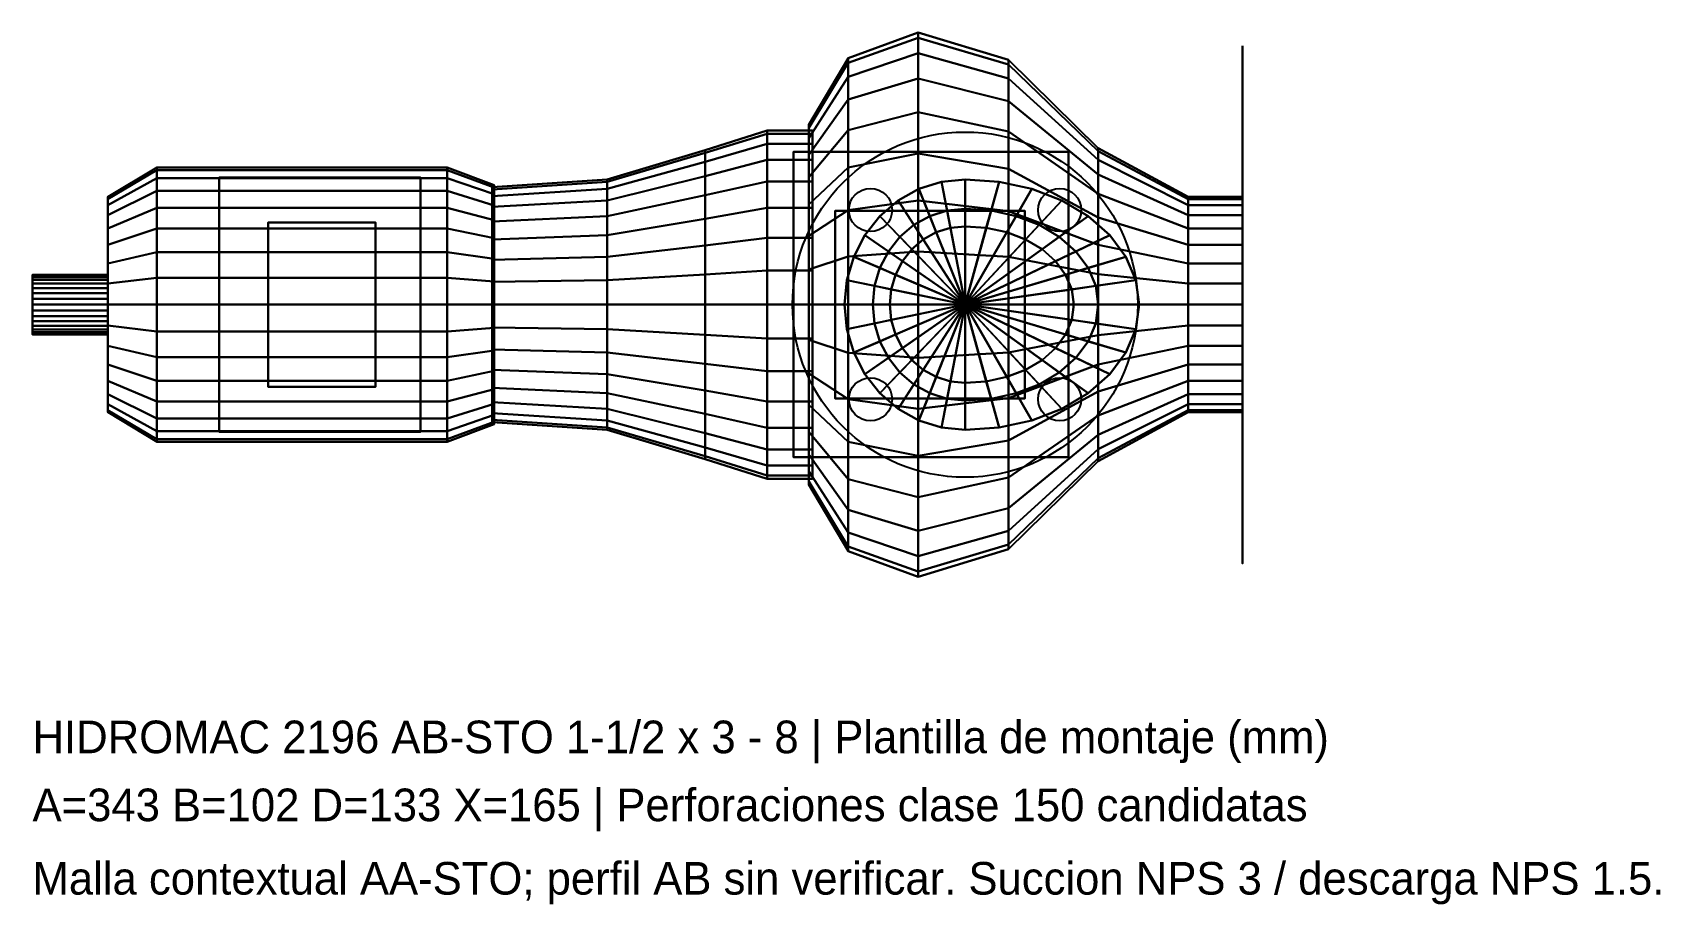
# Model space of a CAD drawing. Header units: millimetres. Extents: x -343 to 256, y -221 to 100.
import ezdxf

# ---------------------------------------------------------------- set-up
doc = ezdxf.new("R2010")
doc.units = ezdxf.units.MM
for name, color, linetype in [('ADAPTADOR_EST', 4, 'CONTINUOUS'), ('BRIDAS_150_CAND', 3, 'CONTINUOUS'), ('CARCASA_EST', 5, 'CONTINUOUS'), ('DATOS_CATALOGO', 2, 'CONTINUOUS'), ('EJE_REF', 7, 'CONTINUOUS'), ('PATAS_EST', 8, 'CONTINUOUS'), ('SOPORTE_EST', 5, 'CONTINUOUS')]:
    doc.layers.add(name, color=color, linetype=linetype)

msp = doc.modelspace()

# ---------------------------------------------------------------- texts
at = {"layer": 'DATOS_CATALOGO'}
for s, p in [('HIDROMAC 2196 AB-STO 1-1/2 x 3 - 8 | Plantilla de montaje (mm)', (-343, -165)), ('A=343 B=102 D=133 X=165 | Perforaciones clase 150 candidatas', (-343, -190)), ('Malla contextual AA-STO; perfil AB sin verificar. Succion NPS 3 / descarga NPS 1.5.', (-343, -217))]:
    msp.add_text(s, height=12, dxfattribs=at).set_placement(p)

# ---------------------------------------------------------------- linework, layer by layer
at = {"layer": 'ADAPTADOR_EST'}
for points in [[(-95.62424, 56.88, 133), (-95.62424, 55.78707, 143.50828), (-72.75758, 62.84872, 144.83844), (-72.75758, 64.08, 133)], [(-95.62424, 55.78707, 123.23898), (-95.62424, 56.88, 133), (-72.75758, 64.08, 133), (-72.75758, 62.84872, 122.00341)], [(-95.62424, 55.78707, 143.50828), (-95.62424, 52.55027, 153.61272), (-72.75758, 59.2022, 156.22193), (-72.75758, 62.84872, 144.83844)], [(-95.62424, 52.55027, 113.85307), (-95.62424, 55.78707, 123.23898), (-72.75758, 62.84872, 122.00341), (-72.75758, 59.2022, 111.42941)], [(-72.75758, 64.08, 133), (-72.75758, 62.84872, 144.83844), (-56.12727, 62.84872, 144.83844), (-56.12727, 64.08, 133)], [(-72.75758, 62.84872, 122.00341), (-72.75758, 64.08, 133), (-56.12727, 64.08, 133), (-56.12727, 62.84872, 122.00341)], [(-72.75758, 62.84872, 144.83844), (-72.75758, 59.2022, 156.22193), (-56.12727, 59.2022, 156.22193), (-56.12727, 62.84872, 144.83844)], [(-72.75758, 59.2022, 111.42941), (-72.75758, 62.84872, 122.00341), (-56.12727, 62.84872, 122.00341), (-56.12727, 59.2022, 111.42941)], [(-56.12727, 0, 133), (-56.12727, 64.08, 133), (-56.12727, 62.84872, 144.83844)], [(-56.12727, 0, 133), (-56.12727, 62.84872, 122.00341), (-56.12727, 64.08, 133)], [(-56.12727, 0, 133), (-56.12727, 62.84872, 144.83844), (-56.12727, 59.2022, 156.22193)], [(-56.12727, 0, 133), (-56.12727, 59.2022, 111.42941), (-56.12727, 62.84872, 122.00341)], [(-131.65657, 46.08, 133), (-131.65657, 45.19459, 141.51303), (-95.62424, 55.78707, 143.50828), (-95.62424, 56.88, 133)], [(-131.65657, 45.19459, 125.09234), (-131.65657, 46.08, 133), (-95.62424, 56.88, 133), (-95.62424, 55.78707, 123.23898)], [(-131.65657, 45.19459, 141.51303), (-131.65657, 42.57237, 149.69891), (-95.62424, 52.55027, 153.61272), (-95.62424, 55.78707, 143.50828)], [(-131.65657, 42.57237, 117.48856), (-131.65657, 45.19459, 125.09234), (-95.62424, 55.78707, 123.23898), (-95.62424, 52.55027, 113.85307)], [(-95.62424, 52.55027, 153.61272), (-95.62424, 47.29399, 162.92503), (-72.75758, 53.28058, 166.71301), (-72.75758, 59.2022, 156.22193)], [(-95.62424, 47.29399, 105.20297), (-95.62424, 52.55027, 113.85307), (-72.75758, 59.2022, 111.42941), (-72.75758, 53.28058, 101.68436)], [(-72.75758, 59.2022, 156.22193), (-72.75758, 53.28058, 166.71301), (-56.12727, 53.28058, 166.71301), (-56.12727, 59.2022, 156.22193)], [(-72.75758, 53.28058, 101.68436), (-72.75758, 59.2022, 111.42941), (-56.12727, 59.2022, 111.42941), (-56.12727, 53.28058, 101.68436)], [(-56.12727, 0, 133), (-56.12727, 59.2022, 156.22193), (-56.12727, 53.28058, 166.71301)], [(-56.12727, 0, 133), (-56.12727, 53.28058, 101.68436), (-56.12727, 59.2022, 111.42941)], [(-131.65657, 42.57237, 149.69891), (-131.65657, 38.31412, 157.24306), (-95.62424, 47.29399, 162.92503), (-95.62424, 52.55027, 153.61272)], [(-131.65657, 38.31412, 110.48089), (-131.65657, 42.57237, 117.48856), (-95.62424, 52.55027, 113.85307), (-95.62424, 47.29399, 105.20297)], [(-95.62424, 47.29399, 162.92503), (-95.62424, 40.22024, 171.08735), (-72.75758, 45.3114, 175.90852), (-72.75758, 53.28058, 166.71301)], [(-95.62424, 40.22024, 97.62109), (-95.62424, 47.29399, 105.20297), (-72.75758, 53.28058, 101.68436), (-72.75758, 45.3114, 93.14275)], [(-72.75758, 53.28058, 166.71301), (-72.75758, 45.3114, 175.90852), (-56.12727, 45.3114, 175.90852), (-56.12727, 53.28058, 166.71301)], [(-72.75758, 45.3114, 93.14275), (-72.75758, 53.28058, 101.68436), (-56.12727, 53.28058, 101.68436), (-56.12727, 45.3114, 93.14275)], [(-56.12727, 0, 133), (-56.12727, 53.28058, 166.71301), (-56.12727, 45.3114, 175.90852)], [(-56.12727, 0, 133), (-56.12727, 45.3114, 93.14275), (-56.12727, 53.28058, 101.68436)], [(-173.92525, 43.2, 133), (-173.92525, 42.36993, 140.98097), (-131.65657, 45.19459, 141.51303), (-131.65657, 46.08, 133)], [(-173.92525, 42.36993, 125.58657), (-173.92525, 43.2, 133), (-131.65657, 46.08, 133), (-131.65657, 45.19459, 125.09234)], [(-173.92525, 42.36993, 140.98097), (-173.92525, 39.91159, 148.65523), (-131.65657, 42.57237, 149.69891), (-131.65657, 45.19459, 141.51303)], [(-173.92525, 39.91159, 118.45803), (-173.92525, 42.36993, 125.58657), (-131.65657, 45.19459, 125.09234), (-131.65657, 42.57237, 117.48856)], [(-173.92525, 0, 133), (-173.92525, 42.36993, 140.98097), (-173.92525, 43.2, 133)], [(-173.92525, 0, 133), (-173.92525, 43.2, 133), (-173.92525, 42.36993, 125.58657)], [(-173.92525, 39.91159, 148.65523), (-173.92525, 35.91949, 155.72787), (-131.65657, 38.31412, 157.24306), (-131.65657, 42.57237, 149.69891)], [(-173.92525, 35.91949, 111.88833), (-173.92525, 39.91159, 118.45803), (-131.65657, 42.57237, 117.48856), (-131.65657, 38.31412, 110.48089)], [(-173.92525, 0, 133), (-173.92525, 39.91159, 148.65523), (-173.92525, 42.36993, 140.98097)], [(-173.92525, 0, 133), (-173.92525, 42.36993, 125.58657), (-173.92525, 39.91159, 118.45803)], [(-131.65657, 38.31412, 157.24306), (-131.65657, 32.58348, 163.85557), (-95.62424, 40.22024, 171.08735), (-95.62424, 47.29399, 162.92503)], [(-131.65657, 32.58348, 104.33861), (-131.65657, 38.31412, 110.48089), (-95.62424, 47.29399, 105.20297), (-95.62424, 40.22024, 97.62109)], [(-95.62424, 40.22024, 171.08735), (-95.62424, 31.60084, 177.78598), (-72.75758, 35.60094, 183.45509), (-72.75758, 45.3114, 175.90852)], [(-95.62424, 31.60084, 91.3988), (-95.62424, 40.22024, 97.62109), (-72.75758, 45.3114, 93.14275), (-72.75758, 35.60094, 86.13283)], [(-72.75758, 45.3114, 175.90852), (-72.75758, 35.60094, 183.45509), (-56.12727, 35.60094, 183.45509), (-56.12727, 45.3114, 175.90852)], [(-72.75758, 35.60094, 86.13283), (-72.75758, 45.3114, 93.14275), (-56.12727, 45.3114, 93.14275), (-56.12727, 35.60094, 86.13283)], [(-56.12727, 0, 133), (-56.12727, 45.3114, 175.90852), (-56.12727, 35.60094, 183.45509)], [(-56.12727, 0, 133), (-56.12727, 35.60094, 86.13283), (-56.12727, 45.3114, 93.14275)], [(-173.92525, 0, 133), (-173.92525, 35.91949, 155.72787), (-173.92525, 39.91159, 148.65523)], [(-173.92525, 0, 133), (-173.92525, 39.91159, 118.45803), (-173.92525, 35.91949, 111.88833)], [(-173.92525, 35.91949, 155.72787), (-173.92525, 30.54702, 161.9271), (-131.65657, 32.58348, 163.85557), (-131.65657, 38.31412, 157.24306)], [(-173.92525, 30.54702, 106.12994), (-173.92525, 35.91949, 111.88833), (-131.65657, 38.31412, 110.48089), (-131.65657, 32.58348, 104.33861)], [(-131.65657, 32.58348, 163.85557), (-131.65657, 25.60067, 169.28231), (-95.62424, 31.60084, 177.78598), (-95.62424, 40.22024, 171.08735)], [(-131.65657, 25.60067, 99.29776), (-131.65657, 32.58348, 104.33861), (-95.62424, 40.22024, 97.62109), (-95.62424, 31.60084, 91.3988)], [(-173.92525, 0, 133), (-173.92525, 30.54702, 161.9271), (-173.92525, 35.91949, 155.72787)], [(-173.92525, 0, 133), (-173.92525, 35.91949, 111.88833), (-173.92525, 30.54702, 106.12994)], [(-173.92525, 30.54702, 161.9271), (-173.92525, 24.00063, 167.01467), (-131.65657, 25.60067, 169.28231), (-131.65657, 32.58348, 163.85557)], [(-173.92525, 24.00063, 101.40415), (-173.92525, 30.54702, 106.12994), (-131.65657, 32.58348, 104.33861), (-131.65657, 25.60067, 99.29776)], [(-173.92525, 0, 133), (-173.92525, 24.00063, 167.01467), (-173.92525, 30.54702, 161.9271)], [(-173.92525, 0, 133), (-173.92525, 30.54702, 106.12994), (-173.92525, 24.00063, 101.40415)], [(-131.65657, 25.60067, 169.28231), (-131.65657, 17.63405, 173.31474), (-95.62424, 21.76703, 182.76351), (-95.62424, 31.60084, 177.78598)], [(-131.65657, 17.63405, 95.55208), (-131.65657, 25.60067, 99.29776), (-95.62424, 31.60084, 91.3988), (-95.62424, 21.76703, 86.77523)], [(-95.62424, 31.60084, 177.78598), (-95.62424, 21.76703, 182.76351), (-72.75758, 24.52236, 189.06269), (-72.75758, 35.60094, 183.45509)], [(-95.62424, 21.76703, 86.77523), (-95.62424, 31.60084, 91.3988), (-72.75758, 35.60094, 86.13283), (-72.75758, 24.52236, 80.92399)], [(-72.75758, 35.60094, 183.45509), (-72.75758, 24.52236, 189.06269), (-56.12727, 24.52236, 189.06269), (-56.12727, 35.60094, 183.45509)], [(-72.75758, 24.52236, 80.92399), (-72.75758, 35.60094, 86.13283), (-56.12727, 35.60094, 86.13283), (-56.12727, 24.52236, 80.92399)], [(-56.12727, 0, 133), (-56.12727, 35.60094, 183.45509), (-56.12727, 24.52236, 189.06269)], [(-56.12727, 0, 133), (-56.12727, 24.52236, 80.92399), (-56.12727, 35.60094, 86.13283)], [(-173.92525, 24.00063, 167.01467), (-173.92525, 16.53193, 170.79507), (-131.65657, 17.63405, 173.31474), (-131.65657, 25.60067, 169.28231)], [(-173.92525, 16.53193, 97.89258), (-173.92525, 24.00063, 101.40415), (-131.65657, 25.60067, 99.29776), (-131.65657, 17.63405, 95.55208)], [(-173.92525, 0, 133), (-173.92525, 16.53193, 170.79507), (-173.92525, 24.00063, 167.01467)], [(-173.92525, 0, 133), (-173.92525, 24.00063, 101.40415), (-173.92525, 16.53193, 97.89258)], [(-95.62424, 21.76703, 182.76351), (-95.62424, 11.09674, 185.82866), (-72.75758, 12.50139, 192.51583), (-72.75758, 24.52236, 189.06269)], [(-95.62424, 11.09674, 83.92804), (-95.62424, 21.76703, 86.77523), (-72.75758, 24.52236, 80.92399), (-72.75758, 12.50139, 77.7164)], [(-72.75758, 24.52236, 189.06269), (-72.75758, 12.50139, 192.51583), (-56.12727, 12.50139, 192.51583), (-56.12727, 24.52236, 189.06269)], [(-72.75758, 12.50139, 77.7164), (-72.75758, 24.52236, 80.92399), (-56.12727, 24.52236, 80.92399), (-56.12727, 12.50139, 77.7164)], [(-56.12727, 0, 133), (-56.12727, 24.52236, 189.06269), (-56.12727, 12.50139, 192.51583)], [(-56.12727, 0, 133), (-56.12727, 12.50139, 77.7164), (-56.12727, 24.52236, 80.92399)], [(-131.65657, 17.63405, 173.31474), (-131.65657, 8.98976, 175.7979), (-95.62424, 11.09674, 185.82866), (-95.62424, 21.76703, 182.76351)], [(-131.65657, 8.98976, 93.2455), (-131.65657, 17.63405, 95.55208), (-95.62424, 21.76703, 86.77523), (-95.62424, 11.09674, 83.92804)], [(-173.92525, 16.53193, 170.79507), (-173.92525, 8.4279, 173.12304), (-131.65657, 8.98976, 175.7979), (-131.65657, 17.63405, 173.31474)], [(-173.92525, 8.4279, 95.73016), (-173.92525, 16.53193, 97.89258), (-131.65657, 17.63405, 95.55208), (-131.65657, 8.98976, 93.2455)], [(-173.92525, 0, 133), (-173.92525, 8.4279, 173.12304), (-173.92525, 16.53193, 170.79507)], [(-173.92525, 0, 133), (-173.92525, 16.53193, 97.89258), (-173.92525, 8.4279, 95.73016)], [(-95.62424, 11.09674, 185.82866), (-95.62424, 0, 186.86364), (-72.75758, 0, 193.68182), (-72.75758, 12.50139, 192.51583)], [(-95.62424, 0, 82.96667), (-95.62424, 11.09674, 83.92804), (-72.75758, 12.50139, 77.7164), (-72.75758, 0, 76.63333)], [(-72.75758, 12.50139, 192.51583), (-72.75758, 0, 193.68182), (-56.12727, 0, 193.68182), (-56.12727, 12.50139, 192.51583)], [(-72.75758, 0, 76.63333), (-72.75758, 12.50139, 77.7164), (-56.12727, 12.50139, 77.7164), (-56.12727, 0, 76.63333)], [(-56.12727, 0, 133), (-56.12727, 12.50139, 192.51583), (-56.12727, 0, 193.68182)], [(-56.12727, 0, 133), (-56.12727, 0, 76.63333), (-56.12727, 12.50139, 77.7164)], [(-173.92525, 8.4279, 173.12304), (-173.92525, 0, 173.90909), (-131.65657, 0, 176.63636), (-131.65657, 8.98976, 175.7979)], [(-173.92525, 0, 95), (-173.92525, 8.4279, 95.73016), (-131.65657, 8.98976, 93.2455), (-131.65657, 0, 92.46667)], [(-173.92525, 0, 133), (-173.92525, 0, 173.90909), (-173.92525, 8.4279, 173.12304)], [(-173.92525, 0, 133), (-173.92525, 8.4279, 95.73016), (-173.92525, 0, 95)], [(-131.65657, 8.98976, 175.7979), (-131.65657, 0, 176.63636), (-95.62424, 0, 186.86364), (-95.62424, 11.09674, 185.82866)], [(-131.65657, 0, 92.46667), (-131.65657, 8.98976, 93.2455), (-95.62424, 11.09674, 83.92804), (-95.62424, 0, 82.96667)], [(-173.92525, 0, 173.90909), (-173.92525, -8.4279, 173.12304), (-131.65657, -8.98976, 175.7979), (-131.65657, 0, 176.63636)], [(-173.92525, 0, 133), (-173.92525, -8.4279, 173.12304), (-173.92525, 0, 173.90909)], [(-173.92525, 0, 133), (-173.92525, -16.53193, 170.79507), (-173.92525, -8.4279, 173.12304)], [(-173.92525, 0, 133), (-173.92525, -24.00063, 167.01467), (-173.92525, -16.53193, 170.79507)], [(-173.92525, 0, 133), (-173.92525, -30.54702, 161.9271), (-173.92525, -24.00063, 167.01467)], [(-173.92525, 0, 133), (-173.92525, -35.91949, 155.72787), (-173.92525, -30.54702, 161.9271)], [(-173.92525, 0, 133), (-173.92525, -39.91159, 148.65523), (-173.92525, -35.91949, 155.72787)], [(-173.92525, 0, 133), (-173.92525, -42.36993, 140.98097), (-173.92525, -39.91159, 148.65523)], [(-173.92525, 0, 133), (-173.92525, -43.2, 133), (-173.92525, -42.36993, 140.98097)], [(-173.92525, 0, 133), (-173.92525, -42.36993, 125.58657), (-173.92525, -43.2, 133)], [(-173.92525, 0, 133), (-173.92525, -39.91159, 118.45803), (-173.92525, -42.36993, 125.58657)], [(-173.92525, 0, 133), (-173.92525, -35.91949, 111.88833), (-173.92525, -39.91159, 118.45803)], [(-173.92525, 0, 133), (-173.92525, -30.54702, 106.12994), (-173.92525, -35.91949, 111.88833)], [(-173.92525, 0, 133), (-173.92525, -24.00063, 101.40415), (-173.92525, -30.54702, 106.12994)], [(-173.92525, 0, 133), (-173.92525, -16.53193, 97.89258), (-173.92525, -24.00063, 101.40415)], [(-173.92525, 0, 133), (-173.92525, -8.4279, 95.73016), (-173.92525, -16.53193, 97.89258)], [(-173.92525, -8.4279, 95.73016), (-173.92525, 0, 95), (-131.65657, 0, 92.46667), (-131.65657, -8.98976, 93.2455)], [(-173.92525, 0, 133), (-173.92525, 0, 95), (-173.92525, -8.4279, 95.73016)], [(-131.65657, 0, 176.63636), (-131.65657, -8.98976, 175.7979), (-95.62424, -11.09674, 185.82866), (-95.62424, 0, 186.86364)], [(-131.65657, -8.98976, 93.2455), (-131.65657, 0, 92.46667), (-95.62424, 0, 82.96667), (-95.62424, -11.09674, 83.92804)], [(-95.62424, 0, 186.86364), (-95.62424, -11.09674, 185.82866), (-72.75758, -12.50139, 192.51583), (-72.75758, 0, 193.68182)], [(-95.62424, -11.09674, 83.92804), (-95.62424, 0, 82.96667), (-72.75758, 0, 76.63333), (-72.75758, -12.50139, 77.7164)], [(-72.75758, 0, 193.68182), (-72.75758, -12.50139, 192.51583), (-56.12727, -12.50139, 192.51583), (-56.12727, 0, 193.68182)], [(-72.75758, -12.50139, 77.7164), (-72.75758, 0, 76.63333), (-56.12727, 0, 76.63333), (-56.12727, -12.50139, 77.7164)], [(-56.12727, 0, 133), (-56.12727, 0, 193.68182), (-56.12727, -12.50139, 192.51583)], [(-56.12727, 0, 133), (-56.12727, -12.50139, 192.51583), (-56.12727, -24.52236, 189.06269)], [(-56.12727, 0, 133), (-56.12727, -24.52236, 189.06269), (-56.12727, -35.60094, 183.45509)], [(-56.12727, 0, 133), (-56.12727, -35.60094, 183.45509), (-56.12727, -45.3114, 175.90852)], [(-56.12727, 0, 133), (-56.12727, -45.3114, 175.90852), (-56.12727, -53.28058, 166.71301)], [(-56.12727, 0, 133), (-56.12727, -53.28058, 166.71301), (-56.12727, -59.2022, 156.22193)], [(-56.12727, 0, 133), (-56.12727, -59.2022, 156.22193), (-56.12727, -62.84872, 144.83844)], [(-56.12727, 0, 133), (-56.12727, -62.84872, 144.83844), (-56.12727, -64.08, 133)], [(-56.12727, 0, 133), (-56.12727, -64.08, 133), (-56.12727, -62.84872, 122.00341)], [(-56.12727, 0, 133), (-56.12727, -62.84872, 122.00341), (-56.12727, -59.2022, 111.42941)], [(-56.12727, 0, 133), (-56.12727, -59.2022, 111.42941), (-56.12727, -53.28058, 101.68436)], [(-56.12727, 0, 133), (-56.12727, -53.28058, 101.68436), (-56.12727, -45.3114, 93.14275)], [(-56.12727, 0, 133), (-56.12727, -45.3114, 93.14275), (-56.12727, -35.60094, 86.13283)], [(-56.12727, 0, 133), (-56.12727, -35.60094, 86.13283), (-56.12727, -24.52236, 80.92399)], [(-56.12727, 0, 133), (-56.12727, -24.52236, 80.92399), (-56.12727, -12.50139, 77.7164)], [(-56.12727, 0, 133), (-56.12727, -12.50139, 77.7164), (-56.12727, 0, 76.63333)], [(-173.92525, -8.4279, 173.12304), (-173.92525, -16.53193, 170.79507), (-131.65657, -17.63405, 173.31474), (-131.65657, -8.98976, 175.7979)], [(-173.92525, -16.53193, 97.89258), (-173.92525, -8.4279, 95.73016), (-131.65657, -8.98976, 93.2455), (-131.65657, -17.63405, 95.55208)], [(-131.65657, -8.98976, 175.7979), (-131.65657, -17.63405, 173.31474), (-95.62424, -21.76703, 182.76351), (-95.62424, -11.09674, 185.82866)], [(-131.65657, -17.63405, 95.55208), (-131.65657, -8.98976, 93.2455), (-95.62424, -11.09674, 83.92804), (-95.62424, -21.76703, 86.77523)], [(-95.62424, -11.09674, 185.82866), (-95.62424, -21.76703, 182.76351), (-72.75758, -24.52236, 189.06269), (-72.75758, -12.50139, 192.51583)], [(-95.62424, -21.76703, 86.77523), (-95.62424, -11.09674, 83.92804), (-72.75758, -12.50139, 77.7164), (-72.75758, -24.52236, 80.92399)], [(-173.92525, -16.53193, 170.79507), (-173.92525, -24.00063, 167.01467), (-131.65657, -25.60067, 169.28231), (-131.65657, -17.63405, 173.31474)], [(-173.92525, -24.00063, 101.40415), (-173.92525, -16.53193, 97.89258), (-131.65657, -17.63405, 95.55208), (-131.65657, -25.60067, 99.29776)], [(-131.65657, -17.63405, 173.31474), (-131.65657, -25.60067, 169.28231), (-95.62424, -31.60084, 177.78598), (-95.62424, -21.76703, 182.76351)], [(-131.65657, -25.60067, 99.29776), (-131.65657, -17.63405, 95.55208), (-95.62424, -21.76703, 86.77523), (-95.62424, -31.60084, 91.3988)], [(-72.75758, -12.50139, 192.51583), (-72.75758, -24.52236, 189.06269), (-56.12727, -24.52236, 189.06269), (-56.12727, -12.50139, 192.51583)], [(-72.75758, -24.52236, 80.92399), (-72.75758, -12.50139, 77.7164), (-56.12727, -12.50139, 77.7164), (-56.12727, -24.52236, 80.92399)], [(-95.62424, -21.76703, 182.76351), (-95.62424, -31.60084, 177.78598), (-72.75758, -35.60094, 183.45509), (-72.75758, -24.52236, 189.06269)], [(-95.62424, -31.60084, 91.3988), (-95.62424, -21.76703, 86.77523), (-72.75758, -24.52236, 80.92399), (-72.75758, -35.60094, 86.13283)], [(-173.92525, -24.00063, 167.01467), (-173.92525, -30.54702, 161.9271), (-131.65657, -32.58348, 163.85557), (-131.65657, -25.60067, 169.28231)], [(-173.92525, -30.54702, 106.12994), (-173.92525, -24.00063, 101.40415), (-131.65657, -25.60067, 99.29776), (-131.65657, -32.58348, 104.33861)], [(-131.65657, -25.60067, 169.28231), (-131.65657, -32.58348, 163.85557), (-95.62424, -40.22024, 171.08735), (-95.62424, -31.60084, 177.78598)], [(-131.65657, -32.58348, 104.33861), (-131.65657, -25.60067, 99.29776), (-95.62424, -31.60084, 91.3988), (-95.62424, -40.22024, 97.62109)], [(-72.75758, -24.52236, 189.06269), (-72.75758, -35.60094, 183.45509), (-56.12727, -35.60094, 183.45509), (-56.12727, -24.52236, 189.06269)], [(-72.75758, -35.60094, 86.13283), (-72.75758, -24.52236, 80.92399), (-56.12727, -24.52236, 80.92399), (-56.12727, -35.60094, 86.13283)], [(-173.92525, -30.54702, 161.9271), (-173.92525, -35.91949, 155.72787), (-131.65657, -38.31412, 157.24306), (-131.65657, -32.58348, 163.85557)], [(-173.92525, -35.91949, 111.88833), (-173.92525, -30.54702, 106.12994), (-131.65657, -32.58348, 104.33861), (-131.65657, -38.31412, 110.48089)], [(-173.92525, -35.91949, 155.72787), (-173.92525, -39.91159, 148.65523), (-131.65657, -42.57237, 149.69891), (-131.65657, -38.31412, 157.24306)], [(-173.92525, -39.91159, 118.45803), (-173.92525, -35.91949, 111.88833), (-131.65657, -38.31412, 110.48089), (-131.65657, -42.57237, 117.48856)], [(-131.65657, -32.58348, 163.85557), (-131.65657, -38.31412, 157.24306), (-95.62424, -47.29399, 162.92503), (-95.62424, -40.22024, 171.08735)], [(-131.65657, -38.31412, 110.48089), (-131.65657, -32.58348, 104.33861), (-95.62424, -40.22024, 97.62109), (-95.62424, -47.29399, 105.20297)], [(-95.62424, -31.60084, 177.78598), (-95.62424, -40.22024, 171.08735), (-72.75758, -45.3114, 175.90852), (-72.75758, -35.60094, 183.45509)], [(-95.62424, -40.22024, 97.62109), (-95.62424, -31.60084, 91.3988), (-72.75758, -35.60094, 86.13283), (-72.75758, -45.3114, 93.14275)], [(-72.75758, -35.60094, 183.45509), (-72.75758, -45.3114, 175.90852), (-56.12727, -45.3114, 175.90852), (-56.12727, -35.60094, 183.45509)], [(-72.75758, -45.3114, 93.14275), (-72.75758, -35.60094, 86.13283), (-56.12727, -35.60094, 86.13283), (-56.12727, -45.3114, 93.14275)], [(-173.92525, -39.91159, 148.65523), (-173.92525, -42.36993, 140.98097), (-131.65657, -45.19459, 141.51303), (-131.65657, -42.57237, 149.69891)], [(-173.92525, -42.36993, 125.58657), (-173.92525, -39.91159, 118.45803), (-131.65657, -42.57237, 117.48856), (-131.65657, -45.19459, 125.09234)], [(-131.65657, -38.31412, 157.24306), (-131.65657, -42.57237, 149.69891), (-95.62424, -52.55027, 153.61272), (-95.62424, -47.29399, 162.92503)], [(-131.65657, -42.57237, 117.48856), (-131.65657, -38.31412, 110.48089), (-95.62424, -47.29399, 105.20297), (-95.62424, -52.55027, 113.85307)], [(-95.62424, -40.22024, 171.08735), (-95.62424, -47.29399, 162.92503), (-72.75758, -53.28058, 166.71301), (-72.75758, -45.3114, 175.90852)], [(-95.62424, -47.29399, 105.20297), (-95.62424, -40.22024, 97.62109), (-72.75758, -45.3114, 93.14275), (-72.75758, -53.28058, 101.68436)], [(-173.92525, -42.36993, 140.98097), (-173.92525, -43.2, 133), (-131.65657, -46.08, 133), (-131.65657, -45.19459, 141.51303)], [(-173.92525, -43.2, 133), (-173.92525, -42.36993, 125.58657), (-131.65657, -45.19459, 125.09234), (-131.65657, -46.08, 133)], [(-131.65657, -42.57237, 149.69891), (-131.65657, -45.19459, 141.51303), (-95.62424, -55.78707, 143.50828), (-95.62424, -52.55027, 153.61272)], [(-131.65657, -45.19459, 125.09234), (-131.65657, -42.57237, 117.48856), (-95.62424, -52.55027, 113.85307), (-95.62424, -55.78707, 123.23898)], [(-131.65657, -45.19459, 141.51303), (-131.65657, -46.08, 133), (-95.62424, -56.88, 133), (-95.62424, -55.78707, 143.50828)], [(-131.65657, -46.08, 133), (-131.65657, -45.19459, 125.09234), (-95.62424, -55.78707, 123.23898), (-95.62424, -56.88, 133)], [(-95.62424, -47.29399, 162.92503), (-95.62424, -52.55027, 153.61272), (-72.75758, -59.2022, 156.22193), (-72.75758, -53.28058, 166.71301)], [(-95.62424, -52.55027, 113.85307), (-95.62424, -47.29399, 105.20297), (-72.75758, -53.28058, 101.68436), (-72.75758, -59.2022, 111.42941)], [(-72.75758, -45.3114, 175.90852), (-72.75758, -53.28058, 166.71301), (-56.12727, -53.28058, 166.71301), (-56.12727, -45.3114, 175.90852)], [(-72.75758, -53.28058, 101.68436), (-72.75758, -45.3114, 93.14275), (-56.12727, -45.3114, 93.14275), (-56.12727, -53.28058, 101.68436)], [(-95.62424, -52.55027, 153.61272), (-95.62424, -55.78707, 143.50828), (-72.75758, -62.84872, 144.83844), (-72.75758, -59.2022, 156.22193)], [(-95.62424, -55.78707, 123.23898), (-95.62424, -52.55027, 113.85307), (-72.75758, -59.2022, 111.42941), (-72.75758, -62.84872, 122.00341)], [(-72.75758, -53.28058, 166.71301), (-72.75758, -59.2022, 156.22193), (-56.12727, -59.2022, 156.22193), (-56.12727, -53.28058, 166.71301)], [(-72.75758, -59.2022, 111.42941), (-72.75758, -53.28058, 101.68436), (-56.12727, -53.28058, 101.68436), (-56.12727, -59.2022, 111.42941)], [(-95.62424, -55.78707, 143.50828), (-95.62424, -56.88, 133), (-72.75758, -64.08, 133), (-72.75758, -62.84872, 144.83844)], [(-95.62424, -56.88, 133), (-95.62424, -55.78707, 123.23898), (-72.75758, -62.84872, 122.00341), (-72.75758, -64.08, 133)], [(-72.75758, -59.2022, 156.22193), (-72.75758, -62.84872, 144.83844), (-56.12727, -62.84872, 144.83844), (-56.12727, -59.2022, 156.22193)], [(-72.75758, -62.84872, 122.00341), (-72.75758, -59.2022, 111.42941), (-56.12727, -59.2022, 111.42941), (-56.12727, -62.84872, 122.00341)], [(-72.75758, -62.84872, 144.83844), (-72.75758, -64.08, 133), (-56.12727, -64.08, 133), (-56.12727, -62.84872, 144.83844)], [(-72.75758, -64.08, 133), (-72.75758, -62.84872, 122.00341), (-56.12727, -62.84872, 122.00341), (-56.12727, -64.08, 133)]]:
    msp.add_3dface(points, dxfattribs=at)
at = {"layer": 'BRIDAS_150_CAND', "extrusion": (1, 0, 0)}
for centre, radius in [((0, 133, 102), 95.25), ((53.88154, 186.88154, 102), 9.525), ((53.88154, 79.11846, 102), 9.525), ((-53.88154, 186.88154, 102), 9.525), ((-53.88154, 79.11846, 102), 9.525)]:
    msp.add_circle(centre, radius, dxfattribs=at)
at = {"layer": 'BRIDAS_150_CAND'}
for centre, radius in [((0, 0, 298), 63.5), ((-34.79849, 34.79849, 298), 7.9375), ((34.79849, 34.79849, 298), 7.9375), ((-34.79849, -34.79849, 298), 7.9375), ((34.79849, -34.79849, 298), 7.9375)]:
    msp.add_circle(centre, radius, dxfattribs=at)
at = {"layer": 'CARCASA_EST'}
for points in [[(-42.96162, 90.72, 133), (-42.96162, 88.97684, 149.76003), (-17.32323, 98.15699, 151.48924), (-17.32323, 100.08, 133)], [(-42.96162, 88.97684, 117.43179), (-42.96162, 90.72, 133), (-17.32323, 100.08, 133), (-17.32323, 98.15699, 115.82555)], [(-42.96162, 88.97684, 149.76003), (-42.96162, 83.81435, 165.87598), (-17.32323, 92.46187, 169.26795), (-17.32323, 98.15699, 151.48924)], [(-42.96162, 83.81435, 102.46186), (-42.96162, 88.97684, 117.43179), (-17.32323, 98.15699, 115.82555), (-17.32323, 92.46187, 99.3111)], [(-17.32323, 100.08, 133), (-17.32323, 98.15699, 151.48924), (16, 88.27068, 149.62702), (16, 90, 133)], [(-17.32323, 98.15699, 115.82555), (-17.32323, 100.08, 133), (16, 90, 133), (16, 88.27068, 117.55535)], [(-17.32323, 98.15699, 151.48924), (-17.32323, 92.46187, 169.26795), (16, 83.14916, 165.61507), (16, 88.27068, 149.62702)], [(-17.32323, 92.46187, 99.3111), (-17.32323, 98.15699, 115.82555), (16, 88.27068, 117.55535), (16, 83.14916, 102.70423)], [(-57.51313, 66.24, 133), (-57.51313, 64.96722, 145.23748), (-42.96162, 88.97684, 149.76003), (-42.96162, 90.72, 133)], [(-57.51313, 64.96722, 121.63274), (-57.51313, 66.24, 133), (-42.96162, 90.72, 133), (-42.96162, 88.97684, 117.43179)], [(-42.96162, 83.81435, 165.87598), (-42.96162, 75.43092, 180.72853), (-17.32323, 83.21348, 185.6529), (-17.32323, 92.46187, 169.26795)], [(-42.96162, 75.43092, 88.6655), (-42.96162, 83.81435, 102.46186), (-17.32323, 92.46187, 99.3111), (-17.32323, 83.21348, 84.0913)], [(-17.32323, 92.46187, 169.26795), (-17.32323, 83.21348, 185.6529), (16, 74.83226, 180.34974), (16, 83.14916, 165.61507)], [(-17.32323, 83.21348, 84.0913), (-17.32323, 92.46187, 99.3111), (16, 83.14916, 102.70423), (16, 74.83226, 89.01736)], [(16, 90, 133), (16, 88.27068, 149.62702), (49, 56.49323, 143.64129), (49, 57.6, 133)], [(16, 88.27068, 117.55535), (16, 90, 133), (49, 57.6, 133), (49, 56.49323, 123.11542)], [(-57.51313, 64.96722, 145.23748), (-57.51313, 61.19778, 157.00469), (-42.96162, 83.81435, 165.87598), (-42.96162, 88.97684, 149.76003)], [(-57.51313, 61.19778, 110.70231), (-57.51313, 64.96722, 121.63274), (-42.96162, 88.97684, 117.43179), (-42.96162, 83.81435, 102.46186)], [(16, 88.27068, 149.62702), (16, 83.14916, 165.61507), (49, 53.21546, 153.87364), (49, 56.49323, 143.64129)], [(16, 83.14916, 102.70423), (16, 88.27068, 117.55535), (49, 56.49323, 123.11542), (49, 53.21546, 113.61071)], [(-57.51313, 61.19778, 157.00469), (-57.51313, 55.07654, 167.8494), (-42.96162, 75.43092, 180.72853), (-42.96162, 83.81435, 165.87598)], [(-57.51313, 55.07654, 100.62878), (-57.51313, 61.19778, 110.70231), (-42.96162, 83.81435, 102.46186), (-42.96162, 75.43092, 88.6655)], [(-42.96162, 75.43092, 180.72853), (-42.96162, 64.14872, 193.7469), (-17.32323, 70.76724, 200.01444), (-17.32323, 83.21348, 185.6529)], [(-42.96162, 64.14872, 76.57288), (-42.96162, 75.43092, 88.6655), (-17.32323, 83.21348, 84.0913), (-17.32323, 70.76724, 70.75103)], [(-17.32323, 83.21348, 185.6529), (-17.32323, 70.76724, 200.01444), (16, 63.63961, 193.26478), (16, 74.83226, 180.34974)], [(-17.32323, 70.76724, 70.75103), (-17.32323, 83.21348, 84.0913), (16, 74.83226, 89.01736), (16, 63.63961, 77.02071)], [(16, 83.14916, 165.61507), (16, 74.83226, 180.34974), (49, 47.89265, 163.30383), (49, 53.21546, 153.87364)], [(16, 74.83226, 89.01736), (16, 83.14916, 102.70423), (49, 53.21546, 113.61071), (49, 47.89265, 104.85111)], [(-57.51313, 55.07654, 167.8494), (-57.51313, 46.83875, 177.35488), (-42.96162, 64.14872, 193.7469), (-42.96162, 75.43092, 180.72853)], [(-57.51313, 46.83875, 91.79925), (-57.51313, 55.07654, 100.62878), (-42.96162, 75.43092, 88.6655), (-42.96162, 64.14872, 76.57288)], [(16, 74.83226, 180.34974), (16, 63.63961, 193.26478), (49, 40.72935, 171.56946), (49, 47.89265, 163.30383)], [(16, 63.63961, 77.02071), (16, 74.83226, 89.01736), (49, 47.89265, 104.85111), (49, 40.72935, 97.17326)], [(-57.51313, 0, 133), (-57.51313, 64.96722, 145.23748), (-57.51313, 66.24, 133)], [(-57.51313, 0, 133), (-57.51313, 66.24, 133), (-57.51313, 64.96722, 121.63274)], [(-42.96162, 64.14872, 193.7469), (-42.96162, 50.40133, 204.4308), (-17.32323, 55.60147, 211.80065), (-17.32323, 70.76724, 200.01444)], [(-42.96162, 50.40133, 66.64873), (-42.96162, 64.14872, 76.57288), (-17.32323, 70.76724, 70.75103), (-17.32323, 55.60147, 59.80296)], [(-17.32323, 70.76724, 200.01444), (-17.32323, 55.60147, 211.80065), (16, 50.00132, 203.86389), (16, 63.63961, 193.26478)], [(-17.32323, 55.60147, 59.80296), (-17.32323, 70.76724, 70.75103), (16, 63.63961, 77.02071), (16, 50.00132, 67.17532)], [(-57.51313, 0, 133), (-57.51313, 61.19778, 157.00469), (-57.51313, 64.96722, 145.23748)], [(-57.51313, 0, 133), (-57.51313, 64.96722, 121.63274), (-57.51313, 61.19778, 110.70231)], [(-57.51313, 46.83875, 177.35488), (-57.51313, 36.80097, 185.15582), (-42.96162, 50.40133, 204.4308), (-42.96162, 64.14872, 193.7469)], [(-57.51313, 36.80097, 84.55304), (-57.51313, 46.83875, 91.79925), (-42.96162, 64.14872, 76.57288), (-42.96162, 50.40133, 66.64873)], [(-57.51313, 0, 133), (-57.51313, 55.07654, 167.8494), (-57.51313, 61.19778, 157.00469)], [(-57.51313, 0, 133), (-57.51313, 61.19778, 110.70231), (-57.51313, 55.07654, 100.62878)], [(16, 63.63961, 193.26478), (16, 50.00132, 203.86389), (49, 32.00085, 178.35289), (49, 40.72935, 171.56946)], [(16, 50.00132, 67.17532), (16, 63.63961, 77.02071), (49, 40.72935, 97.17326), (49, 32.00085, 90.87221)], [(-57.51313, 0, 133), (-57.51313, 46.83875, 177.35488), (-57.51313, 55.07654, 167.8494)], [(-57.51313, 0, 133), (-57.51313, 55.07654, 100.62878), (-57.51313, 46.83875, 91.79925)], [(-42.96162, 50.40133, 204.4308), (-42.96162, 34.71704, 212.36965), (-17.32323, 38.29896, 220.55859), (-17.32323, 55.60147, 211.80065)], [(-42.96162, 34.71704, 59.27441), (-42.96162, 50.40133, 66.64873), (-17.32323, 55.60147, 59.80296), (-17.32323, 38.29896, 51.6678)], [(-17.32323, 55.60147, 211.80065), (-17.32323, 38.29896, 220.55859), (16, 34.44151, 211.73973), (16, 50.00132, 203.86389)], [(-17.32323, 38.29896, 51.6678), (-17.32323, 55.60147, 59.80296), (16, 50.00132, 67.17532), (16, 34.44151, 59.85954)], [(49, 57.6, 133), (49, 56.49323, 143.64129), (82, 38.8391, 140.31589), (82, 39.6, 133)], [(49, 56.49323, 123.11542), (49, 57.6, 133), (82, 39.6, 133), (82, 38.8391, 126.20435)], [(49, 56.49323, 143.64129), (49, 53.21546, 153.87364), (82, 36.58563, 147.35063), (82, 38.8391, 140.31589)], [(49, 53.21546, 113.61071), (49, 56.49323, 123.11542), (82, 38.8391, 126.20435), (82, 36.58563, 119.66986)], [(-57.51313, 36.80097, 185.15582), (-57.51313, 25.34895, 190.95245), (-42.96162, 34.71704, 212.36965), (-42.96162, 50.40133, 204.4308)], [(-57.51313, 25.34895, 79.16862), (-57.51313, 36.80097, 84.55304), (-42.96162, 50.40133, 66.64873), (-42.96162, 34.71704, 59.27441)], [(16, 50.00132, 203.86389), (16, 34.44151, 211.73973), (49, 22.04256, 183.39343), (49, 32.00085, 178.35289)], [(16, 34.44151, 59.85954), (16, 50.00132, 67.17532), (49, 32.00085, 90.87221), (49, 22.04256, 86.19011)], [(49, 53.21546, 153.87364), (49, 47.89265, 163.30383), (82, 32.9262, 153.83388), (82, 36.58563, 147.35063)], [(49, 47.89265, 104.85111), (49, 53.21546, 113.61071), (82, 36.58563, 119.66986), (82, 32.9262, 113.64764)], [(-57.51313, 0, 133), (-57.51313, 36.80097, 185.15582), (-57.51313, 46.83875, 177.35488)], [(-57.51313, 0, 133), (-57.51313, 46.83875, 91.79925), (-57.51313, 36.80097, 84.55304)], [(-16.97104, 42.57237, 187.54545), (-24.63813, 38.31412, 187.54545), (-18.86357, 29.33425, 225.04545), (-12.99346, 32.59447, 225.04545)], [(0, 0, 187.54545), (-24.63813, 38.31412, 187.54545), (-16.97104, 42.57237, 187.54545)], [(-8.65176, 45.19459, 187.54545), (-16.97104, 42.57237, 187.54545), (-12.99346, 32.59447, 225.04545), (-6.62401, 34.60211, 225.04545)], [(0, 0, 187.54545), (-16.97104, 42.57237, 187.54545), (-8.65176, 45.19459, 187.54545)], [(0, 46.08, 187.54545), (-8.65176, 45.19459, 187.54545), (-6.62401, 34.60211, 225.04545), (0, 35.28, 225.04545)], [(0, 0, 187.54545), (-8.65176, 45.19459, 187.54545), (0, 46.08, 187.54545)], [(12.48578, 45.19459, 187.54545), (0, 46.08, 187.54545), (0, 35.28, 225.04545), (9.55943, 34.60211, 225.04545)], [(0, 0, 187.54545), (0, 46.08, 187.54545), (12.48578, 45.19459, 187.54545)], [(0, 0, 187.54545), (12.48578, 45.19459, 187.54545), (24.49174, 42.57237, 187.54545)], [(0, 0, 187.54545), (24.49174, 42.57237, 187.54545), (35.55649, 38.31412, 187.54545)], [(24.49174, 42.57237, 187.54545), (12.48578, 45.19459, 187.54545), (9.55943, 34.60211, 225.04545), (18.75149, 32.59447, 225.04545)], [(35.55649, 38.31412, 187.54545), (24.49174, 42.57237, 187.54545), (18.75149, 32.59447, 225.04545), (27.22294, 29.33425, 225.04545)], [(49, 47.89265, 163.30383), (49, 40.72935, 171.56946), (82, 28.00143, 159.5165), (82, 32.9262, 153.83388)], [(49, 40.72935, 97.17326), (49, 47.89265, 104.85111), (82, 32.9262, 113.64764), (82, 28.00143, 108.36912)], [(-57.51313, 0, 133), (-57.51313, 25.34895, 190.95245), (-57.51313, 36.80097, 185.15582)], [(-57.51313, 0, 133), (-57.51313, 36.80097, 84.55304), (-57.51313, 25.34895, 79.16862)], [(-42.96162, 34.71704, 212.36965), (-42.96162, 17.69859, 217.25838), (-17.32323, 19.52464, 225.95169), (-17.32323, 38.29896, 220.55859)], [(-42.96162, 17.69859, 54.73333), (-42.96162, 34.71704, 59.27441), (-17.32323, 38.29896, 51.6678), (-17.32323, 19.52464, 46.65821)], [(-24.63813, 38.31412, 187.54545), (-31.3584, 32.58348, 187.54545), (-24.00877, 24.94673, 225.04545), (-18.86357, 29.33425, 225.04545)], [(0, 0, 187.54545), (-31.3584, 32.58348, 187.54545), (-24.63813, 38.31412, 187.54545)], [(-17.32323, 38.29896, 220.55859), (-17.32323, 19.52464, 225.95169), (16, 17.55813, 216.58965), (16, 34.44151, 211.73973)], [(-17.32323, 19.52464, 46.65821), (-17.32323, 38.29896, 51.6678), (16, 34.44151, 59.85954), (16, 17.55813, 55.3545)], [(0, 0, 187.54545), (35.55649, 38.31412, 187.54545), (45.25483, 32.58348, 187.54545)], [(45.25483, 32.58348, 187.54545), (35.55649, 38.31412, 187.54545), (27.22294, 29.33425, 225.04545), (34.64823, 24.94673, 225.04545)], [(49, 40.72935, 171.56946), (49, 32.00085, 178.35289), (82, 22.00058, 164.18011), (82, 28.00143, 159.5165)], [(49, 32.00085, 90.87221), (49, 40.72935, 97.17326), (82, 28.00143, 108.36912), (82, 22.00058, 104.03714)], [(82, 39.6, 133), (82, 38.8391, 140.31589), (102, 38.8391, 140.31589), (102, 39.6, 133)], [(82, 38.8391, 126.20435), (82, 39.6, 133), (102, 39.6, 133), (102, 38.8391, 126.20435)], [(82, 38.8391, 140.31589), (82, 36.58563, 147.35063), (102, 36.58563, 147.35063), (102, 38.8391, 140.31589)], [(82, 36.58563, 119.66986), (82, 38.8391, 126.20435), (102, 38.8391, 126.20435), (102, 36.58563, 119.66986)], [(82, 36.58563, 147.35063), (82, 32.9262, 153.83388), (102, 32.9262, 153.83388), (102, 36.58563, 147.35063)], [(82, 32.9262, 113.64764), (82, 36.58563, 119.66986), (102, 36.58563, 119.66986), (102, 32.9262, 113.64764)], [(102, 0, 133), (102, 39.6, 133), (102, 38.8391, 140.31589)], [(102, 0, 133), (102, 38.8391, 126.20435), (102, 39.6, 133)], [(102, 0, 133), (102, 38.8391, 140.31589), (102, 36.58563, 147.35063)], [(102, 0, 133), (102, 36.58563, 119.66986), (102, 38.8391, 126.20435)], [(102, 0, 133), (102, 36.58563, 147.35063), (102, 32.9262, 153.83388)], [(102, 0, 133), (102, 32.9262, 113.64764), (102, 36.58563, 119.66986)], [(-57.51313, 25.34895, 190.95245), (-57.51313, 12.92278, 194.52199), (-42.96162, 17.69859, 217.25838), (-42.96162, 34.71704, 212.36965)], [(-57.51313, 12.92278, 75.85291), (-57.51313, 25.34895, 79.16862), (-42.96162, 34.71704, 59.27441), (-42.96162, 17.69859, 54.73333)], [(-31.3584, 32.58348, 187.54545), (-36.87358, 25.60067, 187.54545), (-28.23133, 19.60052, 225.04545), (-24.00877, 24.94673, 225.04545)], [(0, 0, 187.54545), (-36.87358, 25.60067, 187.54545), (-31.3584, 32.58348, 187.54545)], [(-12.99346, 32.59447, 225.04545), (-18.86357, 29.33425, 225.04545), (-15.39884, 23.94632, 285.04545), (-10.6069, 26.60773, 285.04545)], [(-6.62401, 34.60211, 225.04545), (-12.99346, 32.59447, 225.04545), (-10.6069, 26.60773, 285.04545), (-5.40735, 28.24662, 285.04545)], [(0, 35.28, 225.04545), (-6.62401, 34.60211, 225.04545), (-5.40735, 28.24662, 285.04545), (0, 28.8, 285.04545)], [(9.55943, 34.60211, 225.04545), (0, 35.28, 225.04545), (0, 28.8, 285.04545), (7.80361, 28.24662, 285.04545)], [(0, 0, 187.54545), (45.25483, 32.58348, 187.54545), (53.21406, 25.60067, 187.54545)], [(18.75149, 32.59447, 225.04545), (9.55943, 34.60211, 225.04545), (7.80361, 28.24662, 285.04545), (15.30734, 26.60773, 285.04545)], [(27.22294, 29.33425, 225.04545), (18.75149, 32.59447, 225.04545), (15.30734, 26.60773, 285.04545), (22.22281, 23.94632, 285.04545)], [(16, 34.44151, 211.73973), (16, 17.55813, 216.58965), (49, 11.23721, 186.49738), (49, 22.04256, 183.39343)], [(16, 17.55813, 55.3545), (16, 34.44151, 59.85954), (49, 22.04256, 86.19011), (49, 11.23721, 83.30688)], [(53.21406, 25.60067, 187.54545), (45.25483, 32.58348, 187.54545), (34.64823, 24.94673, 225.04545), (40.74201, 19.60052, 225.04545)], [(49, 32.00085, 178.35289), (49, 22.04256, 183.39343), (82, 15.15426, 167.64548), (82, 22.00058, 164.18011)], [(49, 22.04256, 86.19011), (49, 32.00085, 90.87221), (82, 22.00058, 104.03714), (82, 15.15426, 100.8182)], [(82, 32.9262, 153.83388), (82, 28.00143, 159.5165), (102, 28.00143, 159.5165), (102, 32.9262, 153.83388)], [(82, 28.00143, 108.36912), (82, 32.9262, 113.64764), (102, 32.9262, 113.64764), (102, 28.00143, 108.36912)], [(102, 0, 133), (102, 32.9262, 153.83388), (102, 28.00143, 159.5165)], [(102, 0, 133), (102, 28.00143, 108.36912), (102, 32.9262, 113.64764)], [(-57.51313, 0, 133), (-57.51313, 12.92278, 194.52199), (-57.51313, 25.34895, 190.95245)], [(-57.51313, 0, 133), (-57.51313, 25.34895, 79.16862), (-57.51313, 12.92278, 75.85291)], [(-36.87358, 25.60067, 187.54545), (-40.97172, 17.63405, 187.54545), (-31.36898, 13.50107, 225.04545), (-28.23133, 19.60052, 225.04545)], [(0, 0, 187.54545), (-40.97172, 17.63405, 187.54545), (-36.87358, 25.60067, 187.54545)], [(-24.00877, 24.94673, 225.04545), (-28.23133, 19.60052, 225.04545), (-23.04598, 16.00042, 285.04545), (-19.599, 20.36467, 285.04545)], [(-18.86357, 29.33425, 225.04545), (-24.00877, 24.94673, 225.04545), (-19.599, 20.36467, 285.04545), (-15.39884, 23.94632, 285.04545)], [(-10.6069, 26.60773, 285.04545), (-15.39884, 23.94632, 285.04545), (-15.39884, 23.94632, 298), (-10.6069, 26.60773, 298)], [(0, 0, 298), (-10.6069, 26.60773, 298), (-15.39884, 23.94632, 298)], [(-5.40735, 28.24662, 285.04545), (-10.6069, 26.60773, 285.04545), (-10.6069, 26.60773, 298), (-5.40735, 28.24662, 298)], [(0, 0, 298), (-5.40735, 28.24662, 298), (-10.6069, 26.60773, 298)], [(0, 28.8, 285.04545), (-5.40735, 28.24662, 285.04545), (-5.40735, 28.24662, 298), (0, 28.8, 298)], [(0, 0, 298), (0, 28.8, 298), (-5.40735, 28.24662, 298)], [(7.80361, 28.24662, 285.04545), (0, 28.8, 285.04545), (0, 28.8, 298), (7.80361, 28.24662, 298)], [(0, 0, 298), (7.80361, 28.24662, 298), (0, 28.8, 298)], [(0, 0, 298), (15.30734, 26.60773, 298), (7.80361, 28.24662, 298)], [(0, 0, 298), (22.22281, 23.94632, 298), (15.30734, 26.60773, 298)], [(0, 0, 187.54545), (53.21406, 25.60067, 187.54545), (59.12829, 17.63405, 187.54545)], [(15.30734, 26.60773, 285.04545), (7.80361, 28.24662, 285.04545), (7.80361, 28.24662, 298), (15.30734, 26.60773, 298)], [(22.22281, 23.94632, 285.04545), (15.30734, 26.60773, 285.04545), (15.30734, 26.60773, 298), (22.22281, 23.94632, 298)], [(34.64823, 24.94673, 225.04545), (27.22294, 29.33425, 225.04545), (22.22281, 23.94632, 285.04545), (28.28427, 20.36467, 285.04545)], [(40.74201, 19.60052, 225.04545), (34.64823, 24.94673, 225.04545), (28.28427, 20.36467, 285.04545), (33.25878, 16.00042, 285.04545)], [(59.12829, 17.63405, 187.54545), (53.21406, 25.60067, 187.54545), (40.74201, 19.60052, 225.04545), (45.2701, 13.50107, 225.04545)], [(82, 28.00143, 159.5165), (82, 22.00058, 164.18011), (102, 22.00058, 164.18011), (102, 28.00143, 159.5165)], [(82, 22.00058, 104.03714), (82, 28.00143, 108.36912), (102, 28.00143, 108.36912), (102, 22.00058, 104.03714)], [(102, 0, 133), (102, 28.00143, 159.5165), (102, 22.00058, 164.18011)], [(102, 0, 133), (102, 22.00058, 104.03714), (102, 28.00143, 108.36912)], [(-42.96162, 17.69859, 217.25838), (-42.96162, 0, 218.90909), (-17.32323, 0, 227.77273), (-17.32323, 19.52464, 225.95169)], [(-42.96162, 0, 53.2), (-42.96162, 17.69859, 54.73333), (-17.32323, 19.52464, 46.65821), (-17.32323, 0, 44.96667)], [(-28.23133, 19.60052, 225.04545), (-31.36898, 13.50107, 225.04545), (-25.60733, 11.02128, 285.04545), (-23.04598, 16.00042, 285.04545)], [(-19.599, 20.36467, 285.04545), (-23.04598, 16.00042, 285.04545), (-23.04598, 16.00042, 298), (-19.599, 20.36467, 298)], [(0, 0, 298), (-19.599, 20.36467, 298), (-23.04598, 16.00042, 298)], [(-15.39884, 23.94632, 285.04545), (-19.599, 20.36467, 285.04545), (-19.599, 20.36467, 298), (-15.39884, 23.94632, 298)], [(0, 0, 298), (-15.39884, 23.94632, 298), (-19.599, 20.36467, 298)], [(-17.32323, 19.52464, 225.95169), (-17.32323, 0, 227.77273), (16, 0, 218.22727), (16, 17.55813, 216.58965)], [(-17.32323, 0, 44.96667), (-17.32323, 19.52464, 46.65821), (16, 17.55813, 55.3545), (16, 0, 53.83333)], [(0, 0, 298), (28.28427, 20.36467, 298), (22.22281, 23.94632, 298)], [(0, 0, 298), (33.25878, 16.00042, 298), (28.28427, 20.36467, 298)], [(28.28427, 20.36467, 285.04545), (22.22281, 23.94632, 285.04545), (22.22281, 23.94632, 298), (28.28427, 20.36467, 298)], [(33.25878, 16.00042, 285.04545), (28.28427, 20.36467, 285.04545), (28.28427, 20.36467, 298), (33.25878, 16.00042, 298)], [(45.2701, 13.50107, 225.04545), (40.74201, 19.60052, 225.04545), (33.25878, 16.00042, 285.04545), (36.95518, 11.02128, 285.04545)], [(49, 22.04256, 183.39343), (49, 11.23721, 186.49738), (82, 7.72558, 169.77945), (82, 15.15426, 167.64548)], [(49, 11.23721, 83.30688), (49, 22.04256, 86.19011), (82, 15.15426, 100.8182), (82, 7.72558, 98.83598)], [(82, 22.00058, 164.18011), (82, 15.15426, 167.64548), (102, 15.15426, 167.64548), (102, 22.00058, 164.18011)], [(82, 15.15426, 100.8182), (82, 22.00058, 104.03714), (102, 22.00058, 104.03714), (102, 15.15426, 100.8182)], [(102, 0, 133), (102, 22.00058, 164.18011), (102, 15.15426, 167.64548)], [(102, 0, 133), (102, 15.15426, 100.8182), (102, 22.00058, 104.03714)], [(-57.51313, 12.92278, 194.52199), (-57.51313, 0, 195.72727), (-42.96162, 0, 218.90909), (-42.96162, 17.69859, 217.25838)], [(-57.51313, 0, 74.73333), (-57.51313, 12.92278, 75.85291), (-42.96162, 17.69859, 54.73333), (-42.96162, 0, 53.2)], [(-57.51313, 0, 133), (-57.51313, 0, 195.72727), (-57.51313, 12.92278, 194.52199)], [(-57.51313, 0, 133), (-57.51313, 12.92278, 75.85291), (-57.51313, 0, 74.73333)], [(-40.97172, 17.63405, 187.54545), (-43.49535, 8.98976, 187.54545), (-33.30113, 6.88279, 225.04545), (-31.36898, 13.50107, 225.04545)], [(0, 0, 187.54545), (-43.49535, 8.98976, 187.54545), (-40.97172, 17.63405, 187.54545)], [(-31.36898, 13.50107, 225.04545), (-33.30113, 6.88279, 225.04545), (-27.18459, 5.6186, 285.04545), (-25.60733, 11.02128, 285.04545)], [(-23.04598, 16.00042, 285.04545), (-25.60733, 11.02128, 285.04545), (-25.60733, 11.02128, 298), (-23.04598, 16.00042, 298)], [(0, 0, 298), (-23.04598, 16.00042, 298), (-25.60733, 11.02128, 298)], [(0, 0, 187.54545), (59.12829, 17.63405, 187.54545), (62.77026, 8.98976, 187.54545)], [(0, 0, 298), (36.95518, 11.02128, 298), (33.25878, 16.00042, 298)], [(16, 17.55813, 216.58965), (16, 0, 218.22727), (49, 0, 187.54545), (49, 11.23721, 186.49738)], [(16, 0, 53.83333), (16, 17.55813, 55.3545), (49, 11.23721, 83.30688), (49, 0, 82.33333)], [(36.95518, 11.02128, 285.04545), (33.25878, 16.00042, 285.04545), (33.25878, 16.00042, 298), (36.95518, 11.02128, 298)], [(48.05848, 6.88279, 225.04545), (45.2701, 13.50107, 225.04545), (36.95518, 11.02128, 285.04545), (39.23141, 5.6186, 285.04545)], [(62.77026, 8.98976, 187.54545), (59.12829, 17.63405, 187.54545), (45.2701, 13.50107, 225.04545), (48.05848, 6.88279, 225.04545)], [(82, 15.15426, 167.64548), (82, 7.72558, 169.77945), (102, 7.72558, 169.77945), (102, 15.15426, 167.64548)], [(82, 7.72558, 98.83598), (82, 15.15426, 100.8182), (102, 15.15426, 100.8182), (102, 7.72558, 98.83598)], [(102, 0, 133), (102, 15.15426, 167.64548), (102, 7.72558, 169.77945)], [(102, 0, 133), (102, 7.72558, 98.83598), (102, 15.15426, 100.8182)], [(-43.49535, 8.98976, 187.54545), (-44.34747, 0, 187.54545), (-33.95354, 0, 225.04545), (-33.30113, 6.88279, 225.04545)], [(0, 0, 187.54545), (-44.34747, 0, 187.54545), (-43.49535, 8.98976, 187.54545)], [(-33.30113, 6.88279, 225.04545), (-33.95354, 0, 225.04545), (-27.71717, 0, 285.04545), (-27.18459, 5.6186, 285.04545)], [(-25.60733, 11.02128, 285.04545), (-27.18459, 5.6186, 285.04545), (-27.18459, 5.6186, 298), (-25.60733, 11.02128, 298)], [(0, 0, 298), (-25.60733, 11.02128, 298), (-27.18459, 5.6186, 298)], [(0, 0, 298), (39.23141, 5.6186, 298), (36.95518, 11.02128, 298)], [(0, 0, 187.54545), (62.77026, 8.98976, 187.54545), (64, 0, 187.54545)], [(39.23141, 5.6186, 285.04545), (36.95518, 11.02128, 285.04545), (36.95518, 11.02128, 298), (39.23141, 5.6186, 298)], [(49, 0, 225.04545), (48.05848, 6.88279, 225.04545), (39.23141, 5.6186, 285.04545), (40, 0, 285.04545)], [(64, 0, 187.54545), (62.77026, 8.98976, 187.54545), (48.05848, 6.88279, 225.04545), (49, 0, 225.04545)], [(49, 11.23721, 186.49738), (49, 0, 187.54545), (82, 0, 170.5), (82, 7.72558, 169.77945)], [(49, 0, 82.33333), (49, 11.23721, 83.30688), (82, 7.72558, 98.83598), (82, 0, 98.16667)], [(82, 7.72558, 169.77945), (82, 0, 170.5), (102, 0, 170.5), (102, 7.72558, 169.77945)], [(82, 0, 98.16667), (82, 7.72558, 98.83598), (102, 7.72558, 98.83598), (102, 0, 98.16667)], [(102, 0, 133), (102, 7.72558, 169.77945), (102, 0, 170.5)], [(102, 0, 133), (102, 0, 98.16667), (102, 7.72558, 98.83598)], [(-57.51313, 0, 195.72727), (-57.51313, -12.92278, 194.52199), (-42.96162, -17.69859, 217.25838), (-42.96162, 0, 218.90909)], [(-57.51313, 0, 133), (-57.51313, -12.92278, 194.52199), (-57.51313, 0, 195.72727)], [(-57.51313, 0, 133), (-57.51313, -25.34895, 190.95245), (-57.51313, -12.92278, 194.52199)], [(-57.51313, 0, 133), (-57.51313, -36.80097, 185.15582), (-57.51313, -25.34895, 190.95245)], [(-57.51313, 0, 133), (-57.51313, -46.83875, 177.35488), (-57.51313, -36.80097, 185.15582)], [(-57.51313, 0, 133), (-57.51313, -55.07654, 167.8494), (-57.51313, -46.83875, 177.35488)], [(-57.51313, 0, 133), (-57.51313, -61.19778, 157.00469), (-57.51313, -55.07654, 167.8494)], [(-57.51313, 0, 133), (-57.51313, -64.96722, 145.23748), (-57.51313, -61.19778, 157.00469)], [(-57.51313, 0, 133), (-57.51313, -66.24, 133), (-57.51313, -64.96722, 145.23748)], [(-57.51313, 0, 133), (-57.51313, -64.96722, 121.63274), (-57.51313, -66.24, 133)], [(-57.51313, 0, 133), (-57.51313, -61.19778, 110.70231), (-57.51313, -64.96722, 121.63274)], [(-57.51313, 0, 133), (-57.51313, -55.07654, 100.62878), (-57.51313, -61.19778, 110.70231)], [(-57.51313, 0, 133), (-57.51313, -46.83875, 91.79925), (-57.51313, -55.07654, 100.62878)], [(-57.51313, 0, 133), (-57.51313, -36.80097, 84.55304), (-57.51313, -46.83875, 91.79925)], [(-57.51313, 0, 133), (-57.51313, -25.34895, 79.16862), (-57.51313, -36.80097, 84.55304)], [(-57.51313, 0, 133), (-57.51313, -12.92278, 75.85291), (-57.51313, -25.34895, 79.16862)], [(-57.51313, -12.92278, 75.85291), (-57.51313, 0, 74.73333), (-42.96162, 0, 53.2), (-42.96162, -17.69859, 54.73333)], [(-57.51313, 0, 133), (-57.51313, 0, 74.73333), (-57.51313, -12.92278, 75.85291)], [(-44.34747, 0, 187.54545), (-43.49535, -8.98976, 187.54545), (-33.30113, -6.88279, 225.04545), (-33.95354, 0, 225.04545)], [(0, 0, 187.54545), (-43.49535, -8.98976, 187.54545), (-44.34747, 0, 187.54545)], [(0, 0, 187.54545), (-40.97172, -17.63405, 187.54545), (-43.49535, -8.98976, 187.54545)], [(-42.96162, 0, 218.90909), (-42.96162, -17.69859, 217.25838), (-17.32323, -19.52464, 225.95169), (-17.32323, 0, 227.77273)], [(-42.96162, -17.69859, 54.73333), (-42.96162, 0, 53.2), (-17.32323, 0, 44.96667), (-17.32323, -19.52464, 46.65821)], [(0, 0, 187.54545), (-36.87358, -25.60067, 187.54545), (-40.97172, -17.63405, 187.54545)], [(0, 0, 187.54545), (-31.3584, -32.58348, 187.54545), (-36.87358, -25.60067, 187.54545)], [(-33.95354, 0, 225.04545), (-33.30113, -6.88279, 225.04545), (-27.18459, -5.6186, 285.04545), (-27.71717, 0, 285.04545)], [(0, 0, 187.54545), (-24.63813, -38.31412, 187.54545), (-31.3584, -32.58348, 187.54545)], [(-27.18459, 5.6186, 285.04545), (-27.71717, 0, 285.04545), (-27.71717, 0, 298), (-27.18459, 5.6186, 298)], [(0, 0, 298), (-27.18459, 5.6186, 298), (-27.71717, 0, 298)], [(-27.71717, 0, 285.04545), (-27.18459, -5.6186, 285.04545), (-27.18459, -5.6186, 298), (-27.71717, 0, 298)], [(0, 0, 298), (-27.71717, 0, 298), (-27.18459, -5.6186, 298)], [(0, 0, 298), (-27.18459, -5.6186, 298), (-25.60733, -11.02128, 298)], [(0, 0, 298), (-25.60733, -11.02128, 298), (-23.04598, -16.00042, 298)], [(0, 0, 187.54545), (-16.97104, -42.57237, 187.54545), (-24.63813, -38.31412, 187.54545)], [(0, 0, 298), (-23.04598, -16.00042, 298), (-19.599, -20.36467, 298)], [(0, 0, 298), (-19.599, -20.36467, 298), (-15.39884, -23.94632, 298)], [(-17.32323, 0, 227.77273), (-17.32323, -19.52464, 225.95169), (16, -17.55813, 216.58965), (16, 0, 218.22727)], [(-17.32323, -19.52464, 46.65821), (-17.32323, 0, 44.96667), (16, 0, 53.83333), (16, -17.55813, 55.3545)], [(0, 0, 187.54545), (-8.65176, -45.19459, 187.54545), (-16.97104, -42.57237, 187.54545)], [(0, 0, 298), (-15.39884, -23.94632, 298), (-10.6069, -26.60773, 298)], [(0, 0, 298), (-10.6069, -26.60773, 298), (-5.40735, -28.24662, 298)], [(0, 0, 187.54545), (0, -46.08, 187.54545), (-8.65176, -45.19459, 187.54545)], [(0, 0, 298), (-5.40735, -28.24662, 298), (0, -28.8, 298)], [(0, 0, 298), (40, 0, 298), (39.23141, 5.6186, 298)], [(0, 0, 187.54545), (12.48578, -45.19459, 187.54545), (0, -46.08, 187.54545)], [(0, 0, 298), (0, -28.8, 298), (7.80361, -28.24662, 298)], [(0, 0, 187.54545), (24.49174, -42.57237, 187.54545), (12.48578, -45.19459, 187.54545)], [(0, 0, 298), (7.80361, -28.24662, 298), (15.30734, -26.60773, 298)], [(0, 0, 187.54545), (35.55649, -38.31412, 187.54545), (24.49174, -42.57237, 187.54545)], [(0, 0, 298), (15.30734, -26.60773, 298), (22.22281, -23.94632, 298)], [(0, 0, 187.54545), (45.25483, -32.58348, 187.54545), (35.55649, -38.31412, 187.54545)], [(0, 0, 298), (22.22281, -23.94632, 298), (28.28427, -20.36467, 298)], [(0, 0, 187.54545), (53.21406, -25.60067, 187.54545), (45.25483, -32.58348, 187.54545)], [(0, 0, 298), (28.28427, -20.36467, 298), (33.25878, -16.00042, 298)], [(0, 0, 187.54545), (59.12829, -17.63405, 187.54545), (53.21406, -25.60067, 187.54545)], [(0, 0, 298), (33.25878, -16.00042, 298), (36.95518, -11.02128, 298)], [(0, 0, 187.54545), (62.77026, -8.98976, 187.54545), (59.12829, -17.63405, 187.54545)], [(0, 0, 298), (36.95518, -11.02128, 298), (39.23141, -5.6186, 298)], [(0, 0, 187.54545), (64, 0, 187.54545), (62.77026, -8.98976, 187.54545)], [(0, 0, 298), (39.23141, -5.6186, 298), (40, 0, 298)], [(16, 0, 218.22727), (16, -17.55813, 216.58965), (49, -11.23721, 186.49738), (49, 0, 187.54545)], [(16, -17.55813, 55.3545), (16, 0, 53.83333), (49, 0, 82.33333), (49, -11.23721, 83.30688)], [(40, 0, 285.04545), (39.23141, 5.6186, 285.04545), (39.23141, 5.6186, 298), (40, 0, 298)], [(48.05848, -6.88279, 225.04545), (49, 0, 225.04545), (40, 0, 285.04545), (39.23141, -5.6186, 285.04545)], [(39.23141, -5.6186, 285.04545), (40, 0, 285.04545), (40, 0, 298), (39.23141, -5.6186, 298)], [(62.77026, -8.98976, 187.54545), (64, 0, 187.54545), (49, 0, 225.04545), (48.05848, -6.88279, 225.04545)], [(49, 0, 187.54545), (49, -11.23721, 186.49738), (82, -7.72558, 169.77945), (82, 0, 170.5)], [(49, -11.23721, 83.30688), (49, 0, 82.33333), (82, 0, 98.16667), (82, -7.72558, 98.83598)], [(82, 0, 170.5), (82, -7.72558, 169.77945), (102, -7.72558, 169.77945), (102, 0, 170.5)], [(82, -7.72558, 98.83598), (82, 0, 98.16667), (102, 0, 98.16667), (102, -7.72558, 98.83598)], [(102, 0, 133), (102, 0, 170.5), (102, -7.72558, 169.77945)], [(102, 0, 133), (102, -7.72558, 169.77945), (102, -15.15426, 167.64548)], [(102, 0, 133), (102, -15.15426, 167.64548), (102, -22.00058, 164.18011)], [(102, 0, 133), (102, -22.00058, 164.18011), (102, -28.00143, 159.5165)], [(102, 0, 133), (102, -28.00143, 159.5165), (102, -32.9262, 153.83388)], [(102, 0, 133), (102, -32.9262, 153.83388), (102, -36.58563, 147.35063)], [(102, 0, 133), (102, -36.58563, 147.35063), (102, -38.8391, 140.31589)], [(102, 0, 133), (102, -38.8391, 140.31589), (102, -39.6, 133)], [(102, 0, 133), (102, -39.6, 133), (102, -38.8391, 126.20435)], [(102, 0, 133), (102, -38.8391, 126.20435), (102, -36.58563, 119.66986)], [(102, 0, 133), (102, -36.58563, 119.66986), (102, -32.9262, 113.64764)], [(102, 0, 133), (102, -32.9262, 113.64764), (102, -28.00143, 108.36912)], [(102, 0, 133), (102, -28.00143, 108.36912), (102, -22.00058, 104.03714)], [(102, 0, 133), (102, -22.00058, 104.03714), (102, -15.15426, 100.8182)], [(102, 0, 133), (102, -15.15426, 100.8182), (102, -7.72558, 98.83598)], [(102, 0, 133), (102, -7.72558, 98.83598), (102, 0, 98.16667)], [(-33.30113, -6.88279, 225.04545), (-31.36898, -13.50107, 225.04545), (-25.60733, -11.02128, 285.04545), (-27.18459, -5.6186, 285.04545)], [(-27.18459, -5.6186, 285.04545), (-25.60733, -11.02128, 285.04545), (-25.60733, -11.02128, 298), (-27.18459, -5.6186, 298)], [(45.2701, -13.50107, 225.04545), (48.05848, -6.88279, 225.04545), (39.23141, -5.6186, 285.04545), (36.95518, -11.02128, 285.04545)], [(36.95518, -11.02128, 285.04545), (39.23141, -5.6186, 285.04545), (39.23141, -5.6186, 298), (36.95518, -11.02128, 298)], [(-43.49535, -8.98976, 187.54545), (-40.97172, -17.63405, 187.54545), (-31.36898, -13.50107, 225.04545), (-33.30113, -6.88279, 225.04545)], [(-31.36898, -13.50107, 225.04545), (-28.23133, -19.60052, 225.04545), (-23.04598, -16.00042, 285.04545), (-25.60733, -11.02128, 285.04545)], [(-25.60733, -11.02128, 285.04545), (-23.04598, -16.00042, 285.04545), (-23.04598, -16.00042, 298), (-25.60733, -11.02128, 298)], [(16, -17.55813, 216.58965), (16, -34.44151, 211.73973), (49, -22.04256, 183.39343), (49, -11.23721, 186.49738)], [(16, -34.44151, 59.85954), (16, -17.55813, 55.3545), (49, -11.23721, 83.30688), (49, -22.04256, 86.19011)], [(40.74201, -19.60052, 225.04545), (45.2701, -13.50107, 225.04545), (36.95518, -11.02128, 285.04545), (33.25878, -16.00042, 285.04545)], [(33.25878, -16.00042, 285.04545), (36.95518, -11.02128, 285.04545), (36.95518, -11.02128, 298), (33.25878, -16.00042, 298)], [(59.12829, -17.63405, 187.54545), (62.77026, -8.98976, 187.54545), (48.05848, -6.88279, 225.04545), (45.2701, -13.50107, 225.04545)], [(49, -11.23721, 186.49738), (49, -22.04256, 183.39343), (82, -15.15426, 167.64548), (82, -7.72558, 169.77945)], [(49, -22.04256, 86.19011), (49, -11.23721, 83.30688), (82, -7.72558, 98.83598), (82, -15.15426, 100.8182)], [(82, -7.72558, 169.77945), (82, -15.15426, 167.64548), (102, -15.15426, 167.64548), (102, -7.72558, 169.77945)], [(82, -15.15426, 100.8182), (82, -7.72558, 98.83598), (102, -7.72558, 98.83598), (102, -15.15426, 100.8182)], [(-57.51313, -12.92278, 194.52199), (-57.51313, -25.34895, 190.95245), (-42.96162, -34.71704, 212.36965), (-42.96162, -17.69859, 217.25838)], [(-57.51313, -25.34895, 79.16862), (-57.51313, -12.92278, 75.85291), (-42.96162, -17.69859, 54.73333), (-42.96162, -34.71704, 59.27441)], [(-42.96162, -17.69859, 217.25838), (-42.96162, -34.71704, 212.36965), (-17.32323, -38.29896, 220.55859), (-17.32323, -19.52464, 225.95169)], [(-42.96162, -34.71704, 59.27441), (-42.96162, -17.69859, 54.73333), (-17.32323, -19.52464, 46.65821), (-17.32323, -38.29896, 51.6678)], [(-40.97172, -17.63405, 187.54545), (-36.87358, -25.60067, 187.54545), (-28.23133, -19.60052, 225.04545), (-31.36898, -13.50107, 225.04545)], [(-28.23133, -19.60052, 225.04545), (-24.00877, -24.94673, 225.04545), (-19.599, -20.36467, 285.04545), (-23.04598, -16.00042, 285.04545)], [(-23.04598, -16.00042, 285.04545), (-19.599, -20.36467, 285.04545), (-19.599, -20.36467, 298), (-23.04598, -16.00042, 298)], [(-17.32323, -19.52464, 225.95169), (-17.32323, -38.29896, 220.55859), (16, -34.44151, 211.73973), (16, -17.55813, 216.58965)], [(-17.32323, -38.29896, 51.6678), (-17.32323, -19.52464, 46.65821), (16, -17.55813, 55.3545), (16, -34.44151, 59.85954)], [(34.64823, -24.94673, 225.04545), (40.74201, -19.60052, 225.04545), (33.25878, -16.00042, 285.04545), (28.28427, -20.36467, 285.04545)], [(28.28427, -20.36467, 285.04545), (33.25878, -16.00042, 285.04545), (33.25878, -16.00042, 298), (28.28427, -20.36467, 298)], [(53.21406, -25.60067, 187.54545), (59.12829, -17.63405, 187.54545), (45.2701, -13.50107, 225.04545), (40.74201, -19.60052, 225.04545)], [(49, -22.04256, 183.39343), (49, -32.00085, 178.35289), (82, -22.00058, 164.18011), (82, -15.15426, 167.64548)], [(49, -32.00085, 90.87221), (49, -22.04256, 86.19011), (82, -15.15426, 100.8182), (82, -22.00058, 104.03714)], [(82, -15.15426, 167.64548), (82, -22.00058, 164.18011), (102, -22.00058, 164.18011), (102, -15.15426, 167.64548)], [(82, -22.00058, 104.03714), (82, -15.15426, 100.8182), (102, -15.15426, 100.8182), (102, -22.00058, 104.03714)], [(-36.87358, -25.60067, 187.54545), (-31.3584, -32.58348, 187.54545), (-24.00877, -24.94673, 225.04545), (-28.23133, -19.60052, 225.04545)], [(-24.00877, -24.94673, 225.04545), (-18.86357, -29.33425, 225.04545), (-15.39884, -23.94632, 285.04545), (-19.599, -20.36467, 285.04545)], [(-19.599, -20.36467, 285.04545), (-15.39884, -23.94632, 285.04545), (-15.39884, -23.94632, 298), (-19.599, -20.36467, 298)], [(-18.86357, -29.33425, 225.04545), (-12.99346, -32.59447, 225.04545), (-10.6069, -26.60773, 285.04545), (-15.39884, -23.94632, 285.04545)], [(-15.39884, -23.94632, 285.04545), (-10.6069, -26.60773, 285.04545), (-10.6069, -26.60773, 298), (-15.39884, -23.94632, 298)], [(18.75149, -32.59447, 225.04545), (27.22294, -29.33425, 225.04545), (22.22281, -23.94632, 285.04545), (15.30734, -26.60773, 285.04545)], [(15.30734, -26.60773, 285.04545), (22.22281, -23.94632, 285.04545), (22.22281, -23.94632, 298), (15.30734, -26.60773, 298)], [(16, -34.44151, 211.73973), (16, -50.00132, 203.86389), (49, -32.00085, 178.35289), (49, -22.04256, 183.39343)], [(16, -50.00132, 67.17532), (16, -34.44151, 59.85954), (49, -22.04256, 86.19011), (49, -32.00085, 90.87221)], [(27.22294, -29.33425, 225.04545), (34.64823, -24.94673, 225.04545), (28.28427, -20.36467, 285.04545), (22.22281, -23.94632, 285.04545)], [(22.22281, -23.94632, 285.04545), (28.28427, -20.36467, 285.04545), (28.28427, -20.36467, 298), (22.22281, -23.94632, 298)], [(45.25483, -32.58348, 187.54545), (53.21406, -25.60067, 187.54545), (40.74201, -19.60052, 225.04545), (34.64823, -24.94673, 225.04545)], [(49, -32.00085, 178.35289), (49, -40.72935, 171.56946), (82, -28.00143, 159.5165), (82, -22.00058, 164.18011)], [(49, -40.72935, 97.17326), (49, -32.00085, 90.87221), (82, -22.00058, 104.03714), (82, -28.00143, 108.36912)], [(82, -22.00058, 164.18011), (82, -28.00143, 159.5165), (102, -28.00143, 159.5165), (102, -22.00058, 164.18011)], [(82, -28.00143, 108.36912), (82, -22.00058, 104.03714), (102, -22.00058, 104.03714), (102, -28.00143, 108.36912)], [(-57.51313, -25.34895, 190.95245), (-57.51313, -36.80097, 185.15582), (-42.96162, -50.40133, 204.4308), (-42.96162, -34.71704, 212.36965)], [(-57.51313, -36.80097, 84.55304), (-57.51313, -25.34895, 79.16862), (-42.96162, -34.71704, 59.27441), (-42.96162, -50.40133, 66.64873)], [(-31.3584, -32.58348, 187.54545), (-24.63813, -38.31412, 187.54545), (-18.86357, -29.33425, 225.04545), (-24.00877, -24.94673, 225.04545)], [(-24.63813, -38.31412, 187.54545), (-16.97104, -42.57237, 187.54545), (-12.99346, -32.59447, 225.04545), (-18.86357, -29.33425, 225.04545)], [(-12.99346, -32.59447, 225.04545), (-6.62401, -34.60211, 225.04545), (-5.40735, -28.24662, 285.04545), (-10.6069, -26.60773, 285.04545)], [(-10.6069, -26.60773, 285.04545), (-5.40735, -28.24662, 285.04545), (-5.40735, -28.24662, 298), (-10.6069, -26.60773, 298)], [(-6.62401, -34.60211, 225.04545), (0, -35.28, 225.04545), (0, -28.8, 285.04545), (-5.40735, -28.24662, 285.04545)], [(-5.40735, -28.24662, 285.04545), (0, -28.8, 285.04545), (0, -28.8, 298), (-5.40735, -28.24662, 298)], [(0, -35.28, 225.04545), (9.55943, -34.60211, 225.04545), (7.80361, -28.24662, 285.04545), (0, -28.8, 285.04545)], [(0, -28.8, 285.04545), (7.80361, -28.24662, 285.04545), (7.80361, -28.24662, 298), (0, -28.8, 298)], [(9.55943, -34.60211, 225.04545), (18.75149, -32.59447, 225.04545), (15.30734, -26.60773, 285.04545), (7.80361, -28.24662, 285.04545)], [(7.80361, -28.24662, 285.04545), (15.30734, -26.60773, 285.04545), (15.30734, -26.60773, 298), (7.80361, -28.24662, 298)], [(24.49174, -42.57237, 187.54545), (35.55649, -38.31412, 187.54545), (27.22294, -29.33425, 225.04545), (18.75149, -32.59447, 225.04545)], [(35.55649, -38.31412, 187.54545), (45.25483, -32.58348, 187.54545), (34.64823, -24.94673, 225.04545), (27.22294, -29.33425, 225.04545)], [(49, -40.72935, 171.56946), (49, -47.89265, 163.30383), (82, -32.9262, 153.83388), (82, -28.00143, 159.5165)], [(49, -47.89265, 104.85111), (49, -40.72935, 97.17326), (82, -28.00143, 108.36912), (82, -32.9262, 113.64764)], [(82, -28.00143, 159.5165), (82, -32.9262, 153.83388), (102, -32.9262, 153.83388), (102, -28.00143, 159.5165)], [(82, -32.9262, 113.64764), (82, -28.00143, 108.36912), (102, -28.00143, 108.36912), (102, -32.9262, 113.64764)], [(-42.96162, -34.71704, 212.36965), (-42.96162, -50.40133, 204.4308), (-17.32323, -55.60147, 211.80065), (-17.32323, -38.29896, 220.55859)], [(-42.96162, -50.40133, 66.64873), (-42.96162, -34.71704, 59.27441), (-17.32323, -38.29896, 51.6678), (-17.32323, -55.60147, 59.80296)], [(-17.32323, -38.29896, 220.55859), (-17.32323, -55.60147, 211.80065), (16, -50.00132, 203.86389), (16, -34.44151, 211.73973)], [(-17.32323, -55.60147, 59.80296), (-17.32323, -38.29896, 51.6678), (16, -34.44151, 59.85954), (16, -50.00132, 67.17532)], [(-16.97104, -42.57237, 187.54545), (-8.65176, -45.19459, 187.54545), (-6.62401, -34.60211, 225.04545), (-12.99346, -32.59447, 225.04545)], [(-8.65176, -45.19459, 187.54545), (0, -46.08, 187.54545), (0, -35.28, 225.04545), (-6.62401, -34.60211, 225.04545)], [(0, -46.08, 187.54545), (12.48578, -45.19459, 187.54545), (9.55943, -34.60211, 225.04545), (0, -35.28, 225.04545)], [(12.48578, -45.19459, 187.54545), (24.49174, -42.57237, 187.54545), (18.75149, -32.59447, 225.04545), (9.55943, -34.60211, 225.04545)], [(16, -50.00132, 203.86389), (16, -63.63961, 193.26478), (49, -40.72935, 171.56946), (49, -32.00085, 178.35289)], [(16, -63.63961, 77.02071), (16, -50.00132, 67.17532), (49, -32.00085, 90.87221), (49, -40.72935, 97.17326)], [(49, -47.89265, 163.30383), (49, -53.21546, 153.87364), (82, -36.58563, 147.35063), (82, -32.9262, 153.83388)], [(49, -53.21546, 113.61071), (49, -47.89265, 104.85111), (82, -32.9262, 113.64764), (82, -36.58563, 119.66986)], [(82, -32.9262, 153.83388), (82, -36.58563, 147.35063), (102, -36.58563, 147.35063), (102, -32.9262, 153.83388)], [(82, -36.58563, 119.66986), (82, -32.9262, 113.64764), (102, -32.9262, 113.64764), (102, -36.58563, 119.66986)], [(-57.51313, -36.80097, 185.15582), (-57.51313, -46.83875, 177.35488), (-42.96162, -64.14872, 193.7469), (-42.96162, -50.40133, 204.4308)], [(-57.51313, -46.83875, 91.79925), (-57.51313, -36.80097, 84.55304), (-42.96162, -50.40133, 66.64873), (-42.96162, -64.14872, 76.57288)], [(16, -63.63961, 193.26478), (16, -74.83226, 180.34974), (49, -47.89265, 163.30383), (49, -40.72935, 171.56946)], [(16, -74.83226, 89.01736), (16, -63.63961, 77.02071), (49, -40.72935, 97.17326), (49, -47.89265, 104.85111)], [(49, -53.21546, 153.87364), (49, -56.49323, 143.64129), (82, -38.8391, 140.31589), (82, -36.58563, 147.35063)], [(49, -56.49323, 123.11542), (49, -53.21546, 113.61071), (82, -36.58563, 119.66986), (82, -38.8391, 126.20435)], [(49, -56.49323, 143.64129), (49, -57.6, 133), (82, -39.6, 133), (82, -38.8391, 140.31589)], [(49, -57.6, 133), (49, -56.49323, 123.11542), (82, -38.8391, 126.20435), (82, -39.6, 133)], [(82, -36.58563, 147.35063), (82, -38.8391, 140.31589), (102, -38.8391, 140.31589), (102, -36.58563, 147.35063)], [(82, -38.8391, 126.20435), (82, -36.58563, 119.66986), (102, -36.58563, 119.66986), (102, -38.8391, 126.20435)], [(82, -38.8391, 140.31589), (82, -39.6, 133), (102, -39.6, 133), (102, -38.8391, 140.31589)], [(82, -39.6, 133), (82, -38.8391, 126.20435), (102, -38.8391, 126.20435), (102, -39.6, 133)], [(-57.51313, -46.83875, 177.35488), (-57.51313, -55.07654, 167.8494), (-42.96162, -75.43092, 180.72853), (-42.96162, -64.14872, 193.7469)], [(-57.51313, -55.07654, 100.62878), (-57.51313, -46.83875, 91.79925), (-42.96162, -64.14872, 76.57288), (-42.96162, -75.43092, 88.6655)], [(16, -74.83226, 180.34974), (16, -83.14916, 165.61507), (49, -53.21546, 153.87364), (49, -47.89265, 163.30383)], [(16, -83.14916, 102.70423), (16, -74.83226, 89.01736), (49, -47.89265, 104.85111), (49, -53.21546, 113.61071)], [(-42.96162, -50.40133, 204.4308), (-42.96162, -64.14872, 193.7469), (-17.32323, -70.76724, 200.01444), (-17.32323, -55.60147, 211.80065)], [(-42.96162, -64.14872, 76.57288), (-42.96162, -50.40133, 66.64873), (-17.32323, -55.60147, 59.80296), (-17.32323, -70.76724, 70.75103)], [(-17.32323, -55.60147, 211.80065), (-17.32323, -70.76724, 200.01444), (16, -63.63961, 193.26478), (16, -50.00132, 203.86389)], [(-17.32323, -70.76724, 70.75103), (-17.32323, -55.60147, 59.80296), (16, -50.00132, 67.17532), (16, -63.63961, 77.02071)], [(16, -83.14916, 165.61507), (16, -88.27068, 149.62702), (49, -56.49323, 143.64129), (49, -53.21546, 153.87364)], [(16, -88.27068, 117.55535), (16, -83.14916, 102.70423), (49, -53.21546, 113.61071), (49, -56.49323, 123.11542)], [(-57.51313, -55.07654, 167.8494), (-57.51313, -61.19778, 157.00469), (-42.96162, -83.81435, 165.87598), (-42.96162, -75.43092, 180.72853)], [(-57.51313, -61.19778, 110.70231), (-57.51313, -55.07654, 100.62878), (-42.96162, -75.43092, 88.6655), (-42.96162, -83.81435, 102.46186)], [(16, -88.27068, 149.62702), (16, -90, 133), (49, -57.6, 133), (49, -56.49323, 143.64129)], [(16, -90, 133), (16, -88.27068, 117.55535), (49, -56.49323, 123.11542), (49, -57.6, 133)], [(-57.51313, -61.19778, 157.00469), (-57.51313, -64.96722, 145.23748), (-42.96162, -88.97684, 149.76003), (-42.96162, -83.81435, 165.87598)], [(-57.51313, -64.96722, 121.63274), (-57.51313, -61.19778, 110.70231), (-42.96162, -83.81435, 102.46186), (-42.96162, -88.97684, 117.43179)], [(-57.51313, -64.96722, 145.23748), (-57.51313, -66.24, 133), (-42.96162, -90.72, 133), (-42.96162, -88.97684, 149.76003)], [(-57.51313, -66.24, 133), (-57.51313, -64.96722, 121.63274), (-42.96162, -88.97684, 117.43179), (-42.96162, -90.72, 133)], [(-42.96162, -64.14872, 193.7469), (-42.96162, -75.43092, 180.72853), (-17.32323, -83.21348, 185.6529), (-17.32323, -70.76724, 200.01444)], [(-42.96162, -75.43092, 88.6655), (-42.96162, -64.14872, 76.57288), (-17.32323, -70.76724, 70.75103), (-17.32323, -83.21348, 84.0913)], [(-17.32323, -70.76724, 200.01444), (-17.32323, -83.21348, 185.6529), (16, -74.83226, 180.34974), (16, -63.63961, 193.26478)], [(-17.32323, -83.21348, 84.0913), (-17.32323, -70.76724, 70.75103), (16, -63.63961, 77.02071), (16, -74.83226, 89.01736)], [(-42.96162, -75.43092, 180.72853), (-42.96162, -83.81435, 165.87598), (-17.32323, -92.46187, 169.26795), (-17.32323, -83.21348, 185.6529)], [(-42.96162, -83.81435, 102.46186), (-42.96162, -75.43092, 88.6655), (-17.32323, -83.21348, 84.0913), (-17.32323, -92.46187, 99.3111)], [(-17.32323, -83.21348, 185.6529), (-17.32323, -92.46187, 169.26795), (16, -83.14916, 165.61507), (16, -74.83226, 180.34974)], [(-17.32323, -92.46187, 99.3111), (-17.32323, -83.21348, 84.0913), (16, -74.83226, 89.01736), (16, -83.14916, 102.70423)], [(-42.96162, -83.81435, 165.87598), (-42.96162, -88.97684, 149.76003), (-17.32323, -98.15699, 151.48924), (-17.32323, -92.46187, 169.26795)], [(-42.96162, -88.97684, 117.43179), (-42.96162, -83.81435, 102.46186), (-17.32323, -92.46187, 99.3111), (-17.32323, -98.15699, 115.82555)], [(-17.32323, -92.46187, 169.26795), (-17.32323, -98.15699, 151.48924), (16, -88.27068, 149.62702), (16, -83.14916, 165.61507)], [(-17.32323, -98.15699, 115.82555), (-17.32323, -92.46187, 99.3111), (16, -83.14916, 102.70423), (16, -88.27068, 117.55535)], [(-42.96162, -88.97684, 149.76003), (-42.96162, -90.72, 133), (-17.32323, -100.08, 133), (-17.32323, -98.15699, 151.48924)], [(-42.96162, -90.72, 133), (-42.96162, -88.97684, 117.43179), (-17.32323, -98.15699, 115.82555), (-17.32323, -100.08, 133)], [(-17.32323, -98.15699, 151.48924), (-17.32323, -100.08, 133), (16, -90, 133), (16, -88.27068, 149.62702)], [(-17.32323, -100.08, 133), (-17.32323, -98.15699, 115.82555), (16, -88.27068, 117.55535), (16, -90, 133)]]:
    msp.add_3dface(points, dxfattribs=at)
at = {"layer": 'DATOS_CATALOGO'}
for p, q in [((-343, 0, 133), (102, 0, 133)), ((0, 0, 133), (0, 0, 298)), ((0, 0), (0, 0, 133))]:
    msp.add_line(p, q, dxfattribs=at)
at = {"layer": 'EJE_REF'}
for points in [[(-343, 11, 133), (-343, 10.78864, 135.14599), (-315.28283, 10.78864, 135.14599), (-315.28283, 11, 133)], [(-343, 0, 133), (-343, 10.78864, 135.14599), (-343, 11, 133)], [(-343, 10.78864, 130.85401), (-343, 11, 133), (-315.28283, 11, 133), (-315.28283, 10.78864, 130.85401)], [(-343, 0, 133), (-343, 11, 133), (-343, 10.78864, 130.85401)], [(-343, 10.78864, 135.14599), (-343, 10.16267, 137.20952), (-315.28283, 10.16267, 137.20952), (-315.28283, 10.78864, 135.14599)], [(-343, 0, 133), (-343, 10.16267, 137.20952), (-343, 10.78864, 135.14599)], [(-343, 10.16267, 128.79048), (-343, 10.78864, 130.85401), (-315.28283, 10.78864, 130.85401), (-315.28283, 10.16267, 128.79048)], [(-343, 0, 133), (-343, 10.78864, 130.85401), (-343, 10.16267, 128.79048)], [(-343, 10.16267, 137.20952), (-343, 9.14617, 139.11127), (-315.28283, 9.14617, 139.11127), (-315.28283, 10.16267, 137.20952)], [(-343, 0, 133), (-343, 9.14617, 139.11127), (-343, 10.16267, 137.20952)], [(-343, 9.14617, 126.88873), (-343, 10.16267, 128.79048), (-315.28283, 10.16267, 128.79048), (-315.28283, 9.14617, 126.88873)], [(-343, 0, 133), (-343, 10.16267, 128.79048), (-343, 9.14617, 126.88873)], [(-343, 9.14617, 139.11127), (-343, 7.77818, 140.77818), (-315.28283, 7.77818, 140.77818), (-315.28283, 9.14617, 139.11127)], [(-343, 0, 133), (-343, 7.77818, 140.77818), (-343, 9.14617, 139.11127)], [(-343, 7.77818, 125.22182), (-343, 9.14617, 126.88873), (-315.28283, 9.14617, 126.88873), (-315.28283, 7.77818, 125.22182)], [(-343, 0, 133), (-343, 9.14617, 126.88873), (-343, 7.77818, 125.22182)], [(-343, 7.77818, 140.77818), (-343, 6.11127, 142.14617), (-315.28283, 6.11127, 142.14617), (-315.28283, 7.77818, 140.77818)], [(-343, 0, 133), (-343, 6.11127, 142.14617), (-343, 7.77818, 140.77818)], [(-343, 6.11127, 123.85383), (-343, 7.77818, 125.22182), (-315.28283, 7.77818, 125.22182), (-315.28283, 6.11127, 123.85383)], [(-343, 0, 133), (-343, 7.77818, 125.22182), (-343, 6.11127, 123.85383)], [(-343, 6.11127, 142.14617), (-343, 4.20952, 143.16267), (-315.28283, 4.20952, 143.16267), (-315.28283, 6.11127, 142.14617)], [(-343, 0, 133), (-343, 4.20952, 143.16267), (-343, 6.11127, 142.14617)], [(-343, 4.20952, 122.83733), (-343, 6.11127, 123.85383), (-315.28283, 6.11127, 123.85383), (-315.28283, 4.20952, 122.83733)], [(-343, 0, 133), (-343, 6.11127, 123.85383), (-343, 4.20952, 122.83733)], [(-315.28283, 0, 133), (-315.28283, 11, 133), (-315.28283, 10.78864, 135.14599)], [(-315.28283, 0, 133), (-315.28283, 10.78864, 130.85401), (-315.28283, 11, 133)], [(-315.28283, 0, 133), (-315.28283, 10.78864, 135.14599), (-315.28283, 10.16267, 137.20952)], [(-315.28283, 0, 133), (-315.28283, 10.16267, 128.79048), (-315.28283, 10.78864, 130.85401)], [(-315.28283, 0, 133), (-315.28283, 10.16267, 137.20952), (-315.28283, 9.14617, 139.11127)], [(-315.28283, 0, 133), (-315.28283, 9.14617, 126.88873), (-315.28283, 10.16267, 128.79048)], [(-315.28283, 0, 133), (-315.28283, 9.14617, 139.11127), (-315.28283, 7.77818, 140.77818)], [(-315.28283, 0, 133), (-315.28283, 7.77818, 125.22182), (-315.28283, 9.14617, 126.88873)], [(-315.28283, 0, 133), (-315.28283, 7.77818, 140.77818), (-315.28283, 6.11127, 142.14617)], [(-315.28283, 0, 133), (-315.28283, 6.11127, 123.85383), (-315.28283, 7.77818, 125.22182)], [(-315.28283, 0, 133), (-315.28283, 6.11127, 142.14617), (-315.28283, 4.20952, 143.16267)], [(-315.28283, 0, 133), (-315.28283, 4.20952, 122.83733), (-315.28283, 6.11127, 123.85383)], [(-343, 4.20952, 143.16267), (-343, 2.14599, 143.78864), (-315.28283, 2.14599, 143.78864), (-315.28283, 4.20952, 143.16267)], [(-343, 0, 133), (-343, 2.14599, 143.78864), (-343, 4.20952, 143.16267)], [(-343, 2.14599, 122.21136), (-343, 4.20952, 122.83733), (-315.28283, 4.20952, 122.83733), (-315.28283, 2.14599, 122.21136)], [(-343, 0, 133), (-343, 4.20952, 122.83733), (-343, 2.14599, 122.21136)], [(-343, 2.14599, 143.78864), (-343, 0, 144), (-315.28283, 0, 144), (-315.28283, 2.14599, 143.78864)], [(-343, 0, 133), (-343, 0, 144), (-343, 2.14599, 143.78864)], [(-343, 0, 122), (-343, 2.14599, 122.21136), (-315.28283, 2.14599, 122.21136), (-315.28283, 0, 122)], [(-343, 0, 133), (-343, 2.14599, 122.21136), (-343, 0, 122)], [(-343, 0, 144), (-343, -2.14599, 143.78864), (-315.28283, -2.14599, 143.78864), (-315.28283, 0, 144)], [(-343, 0, 133), (-343, -2.14599, 143.78864), (-343, 0, 144)], [(-343, 0, 133), (-343, -4.20952, 143.16267), (-343, -2.14599, 143.78864)], [(-343, 0, 133), (-343, -6.11127, 142.14617), (-343, -4.20952, 143.16267)], [(-343, 0, 133), (-343, -7.77818, 140.77818), (-343, -6.11127, 142.14617)], [(-343, 0, 133), (-343, -9.14617, 139.11127), (-343, -7.77818, 140.77818)], [(-343, 0, 133), (-343, -10.16267, 137.20952), (-343, -9.14617, 139.11127)], [(-343, 0, 133), (-343, -10.78864, 135.14599), (-343, -10.16267, 137.20952)], [(-343, 0, 133), (-343, -11, 133), (-343, -10.78864, 135.14599)], [(-343, 0, 133), (-343, -10.78864, 130.85401), (-343, -11, 133)], [(-343, 0, 133), (-343, -10.16267, 128.79048), (-343, -10.78864, 130.85401)], [(-343, 0, 133), (-343, -9.14617, 126.88873), (-343, -10.16267, 128.79048)], [(-343, 0, 133), (-343, -7.77818, 125.22182), (-343, -9.14617, 126.88873)], [(-343, 0, 133), (-343, -6.11127, 123.85383), (-343, -7.77818, 125.22182)], [(-343, 0, 133), (-343, -4.20952, 122.83733), (-343, -6.11127, 123.85383)], [(-343, 0, 133), (-343, -2.14599, 122.21136), (-343, -4.20952, 122.83733)], [(-343, -2.14599, 122.21136), (-343, 0, 122), (-315.28283, 0, 122), (-315.28283, -2.14599, 122.21136)], [(-343, 0, 133), (-343, 0, 122), (-343, -2.14599, 122.21136)], [(-315.28283, 0, 133), (-315.28283, 4.20952, 143.16267), (-315.28283, 2.14599, 143.78864)], [(-315.28283, 0, 133), (-315.28283, 2.14599, 122.21136), (-315.28283, 4.20952, 122.83733)], [(-315.28283, 0, 133), (-315.28283, 2.14599, 143.78864), (-315.28283, 0, 144)], [(-315.28283, 0, 133), (-315.28283, 0, 122), (-315.28283, 2.14599, 122.21136)], [(-315.28283, 0, 133), (-315.28283, 0, 144), (-315.28283, -2.14599, 143.78864)], [(-315.28283, 0, 133), (-315.28283, -2.14599, 143.78864), (-315.28283, -4.20952, 143.16267)], [(-315.28283, 0, 133), (-315.28283, -4.20952, 143.16267), (-315.28283, -6.11127, 142.14617)], [(-315.28283, 0, 133), (-315.28283, -6.11127, 142.14617), (-315.28283, -7.77818, 140.77818)], [(-315.28283, 0, 133), (-315.28283, -7.77818, 140.77818), (-315.28283, -9.14617, 139.11127)], [(-315.28283, 0, 133), (-315.28283, -9.14617, 139.11127), (-315.28283, -10.16267, 137.20952)], [(-315.28283, 0, 133), (-315.28283, -10.16267, 137.20952), (-315.28283, -10.78864, 135.14599)], [(-315.28283, 0, 133), (-315.28283, -10.78864, 135.14599), (-315.28283, -11, 133)], [(-315.28283, 0, 133), (-315.28283, -11, 133), (-315.28283, -10.78864, 130.85401)], [(-315.28283, 0, 133), (-315.28283, -10.78864, 130.85401), (-315.28283, -10.16267, 128.79048)], [(-315.28283, 0, 133), (-315.28283, -10.16267, 128.79048), (-315.28283, -9.14617, 126.88873)], [(-315.28283, 0, 133), (-315.28283, -9.14617, 126.88873), (-315.28283, -7.77818, 125.22182)], [(-315.28283, 0, 133), (-315.28283, -7.77818, 125.22182), (-315.28283, -6.11127, 123.85383)], [(-315.28283, 0, 133), (-315.28283, -6.11127, 123.85383), (-315.28283, -4.20952, 122.83733)], [(-315.28283, 0, 133), (-315.28283, -4.20952, 122.83733), (-315.28283, -2.14599, 122.21136)], [(-315.28283, 0, 133), (-315.28283, -2.14599, 122.21136), (-315.28283, 0, 122)], [(-343, -2.14599, 143.78864), (-343, -4.20952, 143.16267), (-315.28283, -4.20952, 143.16267), (-315.28283, -2.14599, 143.78864)], [(-343, -4.20952, 122.83733), (-343, -2.14599, 122.21136), (-315.28283, -2.14599, 122.21136), (-315.28283, -4.20952, 122.83733)], [(-343, -4.20952, 143.16267), (-343, -6.11127, 142.14617), (-315.28283, -6.11127, 142.14617), (-315.28283, -4.20952, 143.16267)], [(-343, -6.11127, 123.85383), (-343, -4.20952, 122.83733), (-315.28283, -4.20952, 122.83733), (-315.28283, -6.11127, 123.85383)], [(-343, -6.11127, 142.14617), (-343, -7.77818, 140.77818), (-315.28283, -7.77818, 140.77818), (-315.28283, -6.11127, 142.14617)], [(-343, -7.77818, 125.22182), (-343, -6.11127, 123.85383), (-315.28283, -6.11127, 123.85383), (-315.28283, -7.77818, 125.22182)], [(-343, -7.77818, 140.77818), (-343, -9.14617, 139.11127), (-315.28283, -9.14617, 139.11127), (-315.28283, -7.77818, 140.77818)], [(-343, -9.14617, 126.88873), (-343, -7.77818, 125.22182), (-315.28283, -7.77818, 125.22182), (-315.28283, -9.14617, 126.88873)], [(-343, -9.14617, 139.11127), (-343, -10.16267, 137.20952), (-315.28283, -10.16267, 137.20952), (-315.28283, -9.14617, 139.11127)], [(-343, -10.16267, 128.79048), (-343, -9.14617, 126.88873), (-315.28283, -9.14617, 126.88873), (-315.28283, -10.16267, 128.79048)], [(-343, -10.16267, 137.20952), (-343, -10.78864, 135.14599), (-315.28283, -10.78864, 135.14599), (-315.28283, -10.16267, 137.20952)], [(-343, -10.78864, 130.85401), (-343, -10.16267, 128.79048), (-315.28283, -10.16267, 128.79048), (-315.28283, -10.78864, 130.85401)], [(-343, -10.78864, 135.14599), (-343, -11, 133), (-315.28283, -11, 133), (-315.28283, -10.78864, 135.14599)], [(-343, -11, 133), (-343, -10.78864, 130.85401), (-315.28283, -10.78864, 130.85401), (-315.28283, -11, 133)]]:
    msp.add_3dface(points, dxfattribs=at)
at = {"layer": 'PATAS_EST'}
for points in [[(-63.05657, -56.16), (-63.05657, 56.16), (38, 56.16), (38, -56.16)], [(-63.05657, -56.16, 14.56667), (38, -56.16, 14.56667), (38, 56.16, 14.56667), (-63.05657, 56.16, 14.56667)], [(38, 56.16), (-63.05657, 56.16), (-63.05657, 56.16, 14.56667), (38, 56.16, 14.56667)], [(-63.05657, 56.16), (-63.05657, -56.16), (-63.05657, -56.16, 14.56667), (-63.05657, 56.16, 14.56667)], [(38, -56.16), (38, 56.16), (38, 56.16, 14.56667), (38, -56.16, 14.56667)], [(-274.4, -46.8), (-274.4, 46.8), (-200.25657, 46.8), (-200.25657, -46.8)], [(-274.4, -46.8, 13.93333), (-200.25657, -46.8, 13.93333), (-200.25657, 46.8, 13.93333), (-274.4, 46.8, 13.93333)], [(-200.25657, 46.8), (-274.4, 46.8), (-274.4, 46.8, 13.93333), (-200.25657, 46.8, 13.93333)], [(-274.4, 46.8), (-274.4, -46.8), (-274.4, -46.8, 13.93333), (-274.4, 46.8, 13.93333)], [(-200.25657, -46.8), (-200.25657, 46.8), (-200.25657, 46.8, 13.93333), (-200.25657, -46.8, 13.93333)], [(-256.38384, -30.24, 13.93333), (-256.38384, 30.24, 13.93333), (-216.88687, 30.24, 13.93333), (-216.88687, -30.24, 13.93333)], [(-256.38384, -30.24, 93.73333), (-216.88687, -30.24, 93.73333), (-216.88687, 30.24, 93.73333), (-256.38384, 30.24, 93.73333)], [(-216.88687, 30.24, 13.93333), (-256.38384, 30.24, 13.93333), (-256.38384, 30.24, 93.73333), (-216.88687, 30.24, 93.73333)], [(-256.38384, 30.24, 13.93333), (-256.38384, -30.24, 13.93333), (-256.38384, -30.24, 93.73333), (-256.38384, 30.24, 93.73333)], [(-216.88687, -30.24, 13.93333), (-216.88687, 30.24, 13.93333), (-216.88687, 30.24, 93.73333), (-216.88687, -30.24, 93.73333)], [(-47.81212, -34.56, 14.56667), (-47.81212, 34.56, 14.56667), (22, 34.56, 14.56667), (22, -34.56, 14.56667)], [(-47.81212, -34.56, 74.1), (22, -34.56, 74.1), (22, 34.56, 74.1), (-47.81212, 34.56, 74.1)], [(22, 34.56, 14.56667), (-47.81212, 34.56, 14.56667), (-47.81212, 34.56, 74.1), (22, 34.56, 74.1)], [(-47.81212, 34.56, 14.56667), (-47.81212, -34.56, 14.56667), (-47.81212, -34.56, 74.1), (-47.81212, 34.56, 74.1)], [(22, -34.56, 14.56667), (22, 34.56, 14.56667), (22, 34.56, 74.1), (22, -34.56, 74.1)], [(-256.38384, -30.24, 13.93333), (-216.88687, -30.24, 13.93333), (-216.88687, -30.24, 93.73333), (-256.38384, -30.24, 93.73333)], [(-47.81212, -34.56, 14.56667), (22, -34.56, 14.56667), (22, -34.56, 74.1), (-47.81212, -34.56, 74.1)], [(-274.4, -46.8), (-200.25657, -46.8), (-200.25657, -46.8, 13.93333), (-274.4, -46.8, 13.93333)], [(-63.05657, -56.16), (38, -56.16), (38, -56.16, 14.56667), (-63.05657, -56.16, 14.56667)]]:
    msp.add_3dface(points, dxfattribs=at)
at = {"layer": 'SOPORTE_EST'}
for points in [[(-315.28283, 39.6, 133), (-315.28283, 38.8391, 140.31589), (-297.26667, 49.43158, 142.31113), (-297.26667, 50.4, 133)], [(-315.28283, 38.8391, 126.20435), (-315.28283, 39.6, 133), (-297.26667, 50.4, 133), (-297.26667, 49.43158, 124.351)], [(-315.28283, 38.8391, 140.31589), (-315.28283, 36.58563, 147.35063), (-297.26667, 46.56353, 151.26444), (-297.26667, 49.43158, 142.31113)], [(-315.28283, 36.58563, 119.66986), (-315.28283, 38.8391, 126.20435), (-297.26667, 49.43158, 124.351), (-297.26667, 46.56353, 116.03437)], [(-297.26667, 50.4, 133), (-297.26667, 49.43158, 142.31113), (-190.55556, 49.43158, 142.31113), (-190.55556, 50.4, 133)], [(-297.26667, 49.43158, 124.351), (-297.26667, 50.4, 133), (-190.55556, 50.4, 133), (-190.55556, 49.43158, 124.351)], [(-297.26667, 49.43158, 142.31113), (-297.26667, 46.56353, 151.26444), (-190.55556, 46.56353, 151.26444), (-190.55556, 49.43158, 142.31113)], [(-297.26667, 46.56353, 116.03437), (-297.26667, 49.43158, 124.351), (-190.55556, 49.43158, 124.351), (-190.55556, 46.56353, 116.03437)], [(-190.55556, 50.4, 133), (-190.55556, 49.43158, 142.31113), (-173.23232, 43.07609, 141.11398), (-173.23232, 43.92, 133)], [(-190.55556, 49.43158, 124.351), (-190.55556, 50.4, 133), (-173.23232, 43.92, 133), (-173.23232, 43.07609, 125.46301)], [(-190.55556, 49.43158, 142.31113), (-190.55556, 46.56353, 151.26444), (-173.23232, 40.57679, 148.91615), (-173.23232, 43.07609, 141.11398)], [(-190.55556, 46.56353, 116.03437), (-190.55556, 49.43158, 124.351), (-173.23232, 43.07609, 125.46301), (-173.23232, 40.57679, 118.21566)], [(-315.28283, 36.58563, 147.35063), (-315.28283, 32.9262, 153.83388), (-297.26667, 41.90607, 159.51585), (-297.26667, 46.56353, 151.26444)], [(-315.28283, 32.9262, 113.64764), (-315.28283, 36.58563, 119.66986), (-297.26667, 46.56353, 116.03437), (-297.26667, 41.90607, 108.36972)], [(-297.26667, 46.56353, 151.26444), (-297.26667, 41.90607, 159.51585), (-190.55556, 41.90607, 159.51585), (-190.55556, 46.56353, 151.26444)], [(-297.26667, 41.90607, 108.36972), (-297.26667, 46.56353, 116.03437), (-190.55556, 46.56353, 116.03437), (-190.55556, 41.90607, 108.36972)], [(-190.55556, 46.56353, 151.26444), (-190.55556, 41.90607, 159.51585), (-173.23232, 36.51815, 156.10667), (-173.23232, 40.57679, 148.91615)], [(-190.55556, 41.90607, 108.36972), (-190.55556, 46.56353, 116.03437), (-173.23232, 40.57679, 118.21566), (-173.23232, 36.51815, 111.53647)], [(-173.23232, 0, 133), (-173.23232, 43.92, 133), (-173.23232, 43.07609, 141.11398)], [(-173.23232, 0, 133), (-173.23232, 43.07609, 125.46301), (-173.23232, 43.92, 133)], [(-173.23232, 0, 133), (-173.23232, 43.07609, 141.11398), (-173.23232, 40.57679, 148.91615)], [(-173.23232, 0, 133), (-173.23232, 40.57679, 118.21566), (-173.23232, 43.07609, 125.46301)], [(-315.28283, 32.9262, 153.83388), (-315.28283, 28.00143, 159.5165), (-297.26667, 35.63818, 166.74828), (-297.26667, 41.90607, 159.51585)], [(-315.28283, 28.00143, 108.36912), (-315.28283, 32.9262, 113.64764), (-297.26667, 41.90607, 108.36972), (-297.26667, 35.63818, 101.6516)], [(-315.28283, 0, 133), (-315.28283, 38.8391, 140.31589), (-315.28283, 39.6, 133)], [(-315.28283, 0, 133), (-315.28283, 39.6, 133), (-315.28283, 38.8391, 126.20435)], [(-315.28283, 0, 133), (-315.28283, 36.58563, 147.35063), (-315.28283, 38.8391, 140.31589)], [(-315.28283, 0, 133), (-315.28283, 38.8391, 126.20435), (-315.28283, 36.58563, 119.66986)], [(-315.28283, 0, 133), (-315.28283, 32.9262, 153.83388), (-315.28283, 36.58563, 147.35063)], [(-315.28283, 0, 133), (-315.28283, 36.58563, 119.66986), (-315.28283, 32.9262, 113.64764)], [(-297.26667, 41.90607, 159.51585), (-297.26667, 35.63818, 166.74828), (-190.55556, 35.63818, 166.74828), (-190.55556, 41.90607, 159.51585)], [(-297.26667, 35.63818, 101.6516), (-297.26667, 41.90607, 108.36972), (-190.55556, 41.90607, 108.36972), (-190.55556, 35.63818, 101.6516)], [(-190.55556, 41.90607, 159.51585), (-190.55556, 35.63818, 166.74828), (-173.23232, 31.05613, 162.40921), (-173.23232, 36.51815, 156.10667)], [(-190.55556, 35.63818, 101.6516), (-190.55556, 41.90607, 108.36972), (-173.23232, 36.51815, 111.53647), (-173.23232, 31.05613, 105.68211)], [(-173.23232, 0, 133), (-173.23232, 40.57679, 148.91615), (-173.23232, 36.51815, 156.10667)], [(-173.23232, 0, 133), (-173.23232, 36.51815, 111.53647), (-173.23232, 40.57679, 118.21566)], [(-173.23232, 0, 133), (-173.23232, 36.51815, 156.10667), (-173.23232, 31.05613, 162.40921)], [(-173.23232, 0, 133), (-173.23232, 31.05613, 105.68211), (-173.23232, 36.51815, 111.53647)], [(-315.28283, 28.00143, 159.5165), (-315.28283, 22.00058, 164.18011), (-297.26667, 28.00074, 172.68378), (-297.26667, 35.63818, 166.74828)], [(-315.28283, 22.00058, 104.03714), (-315.28283, 28.00143, 108.36912), (-297.26667, 35.63818, 101.6516), (-297.26667, 28.00074, 96.13818)], [(-315.28283, 0, 133), (-315.28283, 28.00143, 159.5165), (-315.28283, 32.9262, 153.83388)], [(-315.28283, 0, 133), (-315.28283, 32.9262, 113.64764), (-315.28283, 28.00143, 108.36912)], [(-297.26667, 35.63818, 166.74828), (-297.26667, 28.00074, 172.68378), (-190.55556, 28.00074, 172.68378), (-190.55556, 35.63818, 166.74828)], [(-297.26667, 28.00074, 96.13818), (-297.26667, 35.63818, 101.6516), (-190.55556, 35.63818, 101.6516), (-190.55556, 28.00074, 96.13818)], [(-190.55556, 35.63818, 166.74828), (-190.55556, 28.00074, 172.68378), (-173.23232, 24.40064, 167.58158), (-173.23232, 31.05613, 162.40921)], [(-190.55556, 28.00074, 96.13818), (-190.55556, 35.63818, 101.6516), (-173.23232, 31.05613, 105.68211), (-173.23232, 24.40064, 100.87756)], [(-173.23232, 0, 133), (-173.23232, 31.05613, 162.40921), (-173.23232, 24.40064, 167.58158)], [(-173.23232, 0, 133), (-173.23232, 24.40064, 100.87756), (-173.23232, 31.05613, 105.68211)], [(-315.28283, 0, 133), (-315.28283, 22.00058, 164.18011), (-315.28283, 28.00143, 159.5165)], [(-315.28283, 0, 133), (-315.28283, 28.00143, 108.36912), (-315.28283, 22.00058, 104.03714)], [(-315.28283, 22.00058, 164.18011), (-315.28283, 15.15426, 167.64548), (-297.26667, 19.28724, 177.09425), (-297.26667, 28.00074, 172.68378)], [(-315.28283, 15.15426, 100.8182), (-315.28283, 22.00058, 104.03714), (-297.26667, 28.00074, 96.13818), (-297.26667, 19.28724, 92.04134)], [(-297.26667, 28.00074, 172.68378), (-297.26667, 19.28724, 177.09425), (-190.55556, 19.28724, 177.09425), (-190.55556, 28.00074, 172.68378)], [(-297.26667, 19.28724, 92.04134), (-297.26667, 28.00074, 96.13818), (-190.55556, 28.00074, 96.13818), (-190.55556, 19.28724, 92.04134)], [(-190.55556, 28.00074, 172.68378), (-190.55556, 19.28724, 177.09425), (-173.23232, 16.80746, 171.42499), (-173.23232, 24.40064, 167.58158)], [(-190.55556, 19.28724, 92.04134), (-190.55556, 28.00074, 96.13818), (-173.23232, 24.40064, 100.87756), (-173.23232, 16.80746, 97.30746)], [(-173.23232, 0, 133), (-173.23232, 24.40064, 167.58158), (-173.23232, 16.80746, 171.42499)], [(-173.23232, 0, 133), (-173.23232, 16.80746, 97.30746), (-173.23232, 24.40064, 100.87756)], [(-315.28283, 0, 133), (-315.28283, 15.15426, 167.64548), (-315.28283, 22.00058, 164.18011)], [(-315.28283, 0, 133), (-315.28283, 22.00058, 104.03714), (-315.28283, 15.15426, 100.8182)], [(-315.28283, 15.15426, 167.64548), (-315.28283, 7.72558, 169.77945), (-297.26667, 9.83255, 179.81021), (-297.26667, 19.28724, 177.09425)], [(-315.28283, 7.72558, 98.83598), (-315.28283, 15.15426, 100.8182), (-297.26667, 19.28724, 92.04134), (-297.26667, 9.83255, 89.51852)], [(-297.26667, 19.28724, 177.09425), (-297.26667, 9.83255, 179.81021), (-190.55556, 9.83255, 179.81021), (-190.55556, 19.28724, 177.09425)], [(-297.26667, 9.83255, 89.51852), (-297.26667, 19.28724, 92.04134), (-190.55556, 19.28724, 92.04134), (-190.55556, 9.83255, 89.51852)], [(-190.55556, 19.28724, 177.09425), (-190.55556, 9.83255, 179.81021), (-173.23232, 8.56837, 173.79175), (-173.23232, 16.80746, 171.42499)], [(-190.55556, 9.83255, 89.51852), (-190.55556, 19.28724, 92.04134), (-173.23232, 16.80746, 97.30746), (-173.23232, 8.56837, 95.109)], [(-315.28283, 0, 133), (-315.28283, 7.72558, 169.77945), (-315.28283, 15.15426, 167.64548)], [(-315.28283, 0, 133), (-315.28283, 15.15426, 100.8182), (-315.28283, 7.72558, 98.83598)], [(-173.23232, 0, 133), (-173.23232, 16.80746, 171.42499), (-173.23232, 8.56837, 173.79175)], [(-173.23232, 0, 133), (-173.23232, 8.56837, 95.109), (-173.23232, 16.80746, 97.30746)], [(-315.28283, 7.72558, 169.77945), (-315.28283, 0, 170.5), (-297.26667, 0, 180.72727), (-297.26667, 9.83255, 179.81021)], [(-315.28283, 0, 98.16667), (-315.28283, 7.72558, 98.83598), (-297.26667, 9.83255, 89.51852), (-297.26667, 0, 88.66667)], [(-315.28283, 0, 133), (-315.28283, 0, 170.5), (-315.28283, 7.72558, 169.77945)], [(-315.28283, 0, 133), (-315.28283, 7.72558, 98.83598), (-315.28283, 0, 98.16667)], [(-297.26667, 9.83255, 179.81021), (-297.26667, 0, 180.72727), (-190.55556, 0, 180.72727), (-190.55556, 9.83255, 179.81021)], [(-297.26667, 0, 88.66667), (-297.26667, 9.83255, 89.51852), (-190.55556, 9.83255, 89.51852), (-190.55556, 0, 88.66667)], [(-190.55556, 9.83255, 179.81021), (-190.55556, 0, 180.72727), (-173.23232, 0, 174.59091), (-173.23232, 8.56837, 173.79175)], [(-190.55556, 0, 88.66667), (-190.55556, 9.83255, 89.51852), (-173.23232, 8.56837, 95.109), (-173.23232, 0, 94.36667)], [(-173.23232, 0, 133), (-173.23232, 8.56837, 173.79175), (-173.23232, 0, 174.59091)], [(-173.23232, 0, 133), (-173.23232, 0, 94.36667), (-173.23232, 8.56837, 95.109)], [(-315.28283, 0, 170.5), (-315.28283, -7.72558, 169.77945), (-297.26667, -9.83255, 179.81021), (-297.26667, 0, 180.72727)], [(-315.28283, 0, 133), (-315.28283, -7.72558, 169.77945), (-315.28283, 0, 170.5)], [(-315.28283, 0, 133), (-315.28283, -15.15426, 167.64548), (-315.28283, -7.72558, 169.77945)], [(-315.28283, 0, 133), (-315.28283, -22.00058, 164.18011), (-315.28283, -15.15426, 167.64548)], [(-315.28283, 0, 133), (-315.28283, -28.00143, 159.5165), (-315.28283, -22.00058, 164.18011)], [(-315.28283, 0, 133), (-315.28283, -32.9262, 153.83388), (-315.28283, -28.00143, 159.5165)], [(-315.28283, 0, 133), (-315.28283, -36.58563, 147.35063), (-315.28283, -32.9262, 153.83388)], [(-315.28283, 0, 133), (-315.28283, -38.8391, 140.31589), (-315.28283, -36.58563, 147.35063)], [(-315.28283, 0, 133), (-315.28283, -39.6, 133), (-315.28283, -38.8391, 140.31589)], [(-315.28283, 0, 133), (-315.28283, -38.8391, 126.20435), (-315.28283, -39.6, 133)], [(-315.28283, 0, 133), (-315.28283, -36.58563, 119.66986), (-315.28283, -38.8391, 126.20435)], [(-315.28283, 0, 133), (-315.28283, -32.9262, 113.64764), (-315.28283, -36.58563, 119.66986)], [(-315.28283, 0, 133), (-315.28283, -28.00143, 108.36912), (-315.28283, -32.9262, 113.64764)], [(-315.28283, 0, 133), (-315.28283, -22.00058, 104.03714), (-315.28283, -28.00143, 108.36912)], [(-315.28283, 0, 133), (-315.28283, -15.15426, 100.8182), (-315.28283, -22.00058, 104.03714)], [(-315.28283, 0, 133), (-315.28283, -7.72558, 98.83598), (-315.28283, -15.15426, 100.8182)], [(-315.28283, -7.72558, 98.83598), (-315.28283, 0, 98.16667), (-297.26667, 0, 88.66667), (-297.26667, -9.83255, 89.51852)], [(-315.28283, 0, 133), (-315.28283, 0, 98.16667), (-315.28283, -7.72558, 98.83598)], [(-297.26667, 0, 180.72727), (-297.26667, -9.83255, 179.81021), (-190.55556, -9.83255, 179.81021), (-190.55556, 0, 180.72727)], [(-297.26667, -9.83255, 89.51852), (-297.26667, 0, 88.66667), (-190.55556, 0, 88.66667), (-190.55556, -9.83255, 89.51852)], [(-190.55556, 0, 180.72727), (-190.55556, -9.83255, 179.81021), (-173.23232, -8.56837, 173.79175), (-173.23232, 0, 174.59091)], [(-190.55556, -9.83255, 89.51852), (-190.55556, 0, 88.66667), (-173.23232, 0, 94.36667), (-173.23232, -8.56837, 95.109)], [(-173.23232, 0, 133), (-173.23232, 0, 174.59091), (-173.23232, -8.56837, 173.79175)], [(-173.23232, 0, 133), (-173.23232, -8.56837, 173.79175), (-173.23232, -16.80746, 171.42499)], [(-173.23232, 0, 133), (-173.23232, -16.80746, 171.42499), (-173.23232, -24.40064, 167.58158)], [(-173.23232, 0, 133), (-173.23232, -24.40064, 167.58158), (-173.23232, -31.05613, 162.40921)], [(-173.23232, 0, 133), (-173.23232, -31.05613, 162.40921), (-173.23232, -36.51815, 156.10667)], [(-173.23232, 0, 133), (-173.23232, -36.51815, 156.10667), (-173.23232, -40.57679, 148.91615)], [(-173.23232, 0, 133), (-173.23232, -40.57679, 148.91615), (-173.23232, -43.07609, 141.11398)], [(-173.23232, 0, 133), (-173.23232, -43.07609, 141.11398), (-173.23232, -43.92, 133)], [(-173.23232, 0, 133), (-173.23232, -43.92, 133), (-173.23232, -43.07609, 125.46301)], [(-173.23232, 0, 133), (-173.23232, -43.07609, 125.46301), (-173.23232, -40.57679, 118.21566)], [(-173.23232, 0, 133), (-173.23232, -40.57679, 118.21566), (-173.23232, -36.51815, 111.53647)], [(-173.23232, 0, 133), (-173.23232, -36.51815, 111.53647), (-173.23232, -31.05613, 105.68211)], [(-173.23232, 0, 133), (-173.23232, -31.05613, 105.68211), (-173.23232, -24.40064, 100.87756)], [(-173.23232, 0, 133), (-173.23232, -24.40064, 100.87756), (-173.23232, -16.80746, 97.30746)], [(-173.23232, 0, 133), (-173.23232, -16.80746, 97.30746), (-173.23232, -8.56837, 95.109)], [(-173.23232, 0, 133), (-173.23232, -8.56837, 95.109), (-173.23232, 0, 94.36667)], [(-315.28283, -7.72558, 169.77945), (-315.28283, -15.15426, 167.64548), (-297.26667, -19.28724, 177.09425), (-297.26667, -9.83255, 179.81021)], [(-315.28283, -15.15426, 100.8182), (-315.28283, -7.72558, 98.83598), (-297.26667, -9.83255, 89.51852), (-297.26667, -19.28724, 92.04134)], [(-297.26667, -9.83255, 179.81021), (-297.26667, -19.28724, 177.09425), (-190.55556, -19.28724, 177.09425), (-190.55556, -9.83255, 179.81021)], [(-297.26667, -19.28724, 92.04134), (-297.26667, -9.83255, 89.51852), (-190.55556, -9.83255, 89.51852), (-190.55556, -19.28724, 92.04134)], [(-190.55556, -9.83255, 179.81021), (-190.55556, -19.28724, 177.09425), (-173.23232, -16.80746, 171.42499), (-173.23232, -8.56837, 173.79175)], [(-190.55556, -19.28724, 92.04134), (-190.55556, -9.83255, 89.51852), (-173.23232, -8.56837, 95.109), (-173.23232, -16.80746, 97.30746)], [(-315.28283, -15.15426, 167.64548), (-315.28283, -22.00058, 164.18011), (-297.26667, -28.00074, 172.68378), (-297.26667, -19.28724, 177.09425)], [(-315.28283, -22.00058, 104.03714), (-315.28283, -15.15426, 100.8182), (-297.26667, -19.28724, 92.04134), (-297.26667, -28.00074, 96.13818)], [(-190.55556, -19.28724, 177.09425), (-190.55556, -28.00074, 172.68378), (-173.23232, -24.40064, 167.58158), (-173.23232, -16.80746, 171.42499)], [(-190.55556, -28.00074, 96.13818), (-190.55556, -19.28724, 92.04134), (-173.23232, -16.80746, 97.30746), (-173.23232, -24.40064, 100.87756)], [(-315.28283, -22.00058, 164.18011), (-315.28283, -28.00143, 159.5165), (-297.26667, -35.63818, 166.74828), (-297.26667, -28.00074, 172.68378)], [(-315.28283, -28.00143, 108.36912), (-315.28283, -22.00058, 104.03714), (-297.26667, -28.00074, 96.13818), (-297.26667, -35.63818, 101.6516)], [(-297.26667, -19.28724, 177.09425), (-297.26667, -28.00074, 172.68378), (-190.55556, -28.00074, 172.68378), (-190.55556, -19.28724, 177.09425)], [(-297.26667, -28.00074, 96.13818), (-297.26667, -19.28724, 92.04134), (-190.55556, -19.28724, 92.04134), (-190.55556, -28.00074, 96.13818)], [(-315.28283, -28.00143, 159.5165), (-315.28283, -32.9262, 153.83388), (-297.26667, -41.90607, 159.51585), (-297.26667, -35.63818, 166.74828)], [(-315.28283, -32.9262, 113.64764), (-315.28283, -28.00143, 108.36912), (-297.26667, -35.63818, 101.6516), (-297.26667, -41.90607, 108.36972)], [(-297.26667, -28.00074, 172.68378), (-297.26667, -35.63818, 166.74828), (-190.55556, -35.63818, 166.74828), (-190.55556, -28.00074, 172.68378)], [(-297.26667, -35.63818, 101.6516), (-297.26667, -28.00074, 96.13818), (-190.55556, -28.00074, 96.13818), (-190.55556, -35.63818, 101.6516)], [(-190.55556, -28.00074, 172.68378), (-190.55556, -35.63818, 166.74828), (-173.23232, -31.05613, 162.40921), (-173.23232, -24.40064, 167.58158)], [(-190.55556, -35.63818, 101.6516), (-190.55556, -28.00074, 96.13818), (-173.23232, -24.40064, 100.87756), (-173.23232, -31.05613, 105.68211)], [(-315.28283, -32.9262, 153.83388), (-315.28283, -36.58563, 147.35063), (-297.26667, -46.56353, 151.26444), (-297.26667, -41.90607, 159.51585)], [(-315.28283, -36.58563, 119.66986), (-315.28283, -32.9262, 113.64764), (-297.26667, -41.90607, 108.36972), (-297.26667, -46.56353, 116.03437)], [(-297.26667, -35.63818, 166.74828), (-297.26667, -41.90607, 159.51585), (-190.55556, -41.90607, 159.51585), (-190.55556, -35.63818, 166.74828)], [(-297.26667, -41.90607, 108.36972), (-297.26667, -35.63818, 101.6516), (-190.55556, -35.63818, 101.6516), (-190.55556, -41.90607, 108.36972)], [(-190.55556, -35.63818, 166.74828), (-190.55556, -41.90607, 159.51585), (-173.23232, -36.51815, 156.10667), (-173.23232, -31.05613, 162.40921)], [(-190.55556, -41.90607, 108.36972), (-190.55556, -35.63818, 101.6516), (-173.23232, -31.05613, 105.68211), (-173.23232, -36.51815, 111.53647)], [(-315.28283, -36.58563, 147.35063), (-315.28283, -38.8391, 140.31589), (-297.26667, -49.43158, 142.31113), (-297.26667, -46.56353, 151.26444)], [(-315.28283, -38.8391, 126.20435), (-315.28283, -36.58563, 119.66986), (-297.26667, -46.56353, 116.03437), (-297.26667, -49.43158, 124.351)], [(-315.28283, -38.8391, 140.31589), (-315.28283, -39.6, 133), (-297.26667, -50.4, 133), (-297.26667, -49.43158, 142.31113)], [(-315.28283, -39.6, 133), (-315.28283, -38.8391, 126.20435), (-297.26667, -49.43158, 124.351), (-297.26667, -50.4, 133)], [(-297.26667, -41.90607, 159.51585), (-297.26667, -46.56353, 151.26444), (-190.55556, -46.56353, 151.26444), (-190.55556, -41.90607, 159.51585)], [(-297.26667, -46.56353, 116.03437), (-297.26667, -41.90607, 108.36972), (-190.55556, -41.90607, 108.36972), (-190.55556, -46.56353, 116.03437)], [(-190.55556, -41.90607, 159.51585), (-190.55556, -46.56353, 151.26444), (-173.23232, -40.57679, 148.91615), (-173.23232, -36.51815, 156.10667)], [(-190.55556, -46.56353, 116.03437), (-190.55556, -41.90607, 108.36972), (-173.23232, -36.51815, 111.53647), (-173.23232, -40.57679, 118.21566)], [(-190.55556, -46.56353, 151.26444), (-190.55556, -49.43158, 142.31113), (-173.23232, -43.07609, 141.11398), (-173.23232, -40.57679, 148.91615)], [(-190.55556, -49.43158, 124.351), (-190.55556, -46.56353, 116.03437), (-173.23232, -40.57679, 118.21566), (-173.23232, -43.07609, 125.46301)], [(-297.26667, -46.56353, 151.26444), (-297.26667, -49.43158, 142.31113), (-190.55556, -49.43158, 142.31113), (-190.55556, -46.56353, 151.26444)], [(-297.26667, -49.43158, 124.351), (-297.26667, -46.56353, 116.03437), (-190.55556, -46.56353, 116.03437), (-190.55556, -49.43158, 124.351)], [(-190.55556, -49.43158, 142.31113), (-190.55556, -50.4, 133), (-173.23232, -43.92, 133), (-173.23232, -43.07609, 141.11398)], [(-190.55556, -50.4, 133), (-190.55556, -49.43158, 124.351), (-173.23232, -43.07609, 125.46301), (-173.23232, -43.92, 133)], [(-297.26667, -49.43158, 142.31113), (-297.26667, -50.4, 133), (-190.55556, -50.4, 133), (-190.55556, -49.43158, 142.31113)], [(-297.26667, -50.4, 133), (-297.26667, -49.43158, 124.351), (-190.55556, -49.43158, 124.351), (-190.55556, -50.4, 133)]]:
    msp.add_3dface(points, dxfattribs=at)

msp.set_redraw_order([(e.dxf.handle, doc.entitydb.next_handle()) for e in msp.query("TEXT MTEXT ATTDEF DIMENSION ARC_DIMENSION")])  # texts and dimensions are drawn at this point

doc.saveas('drawing.dxf')
